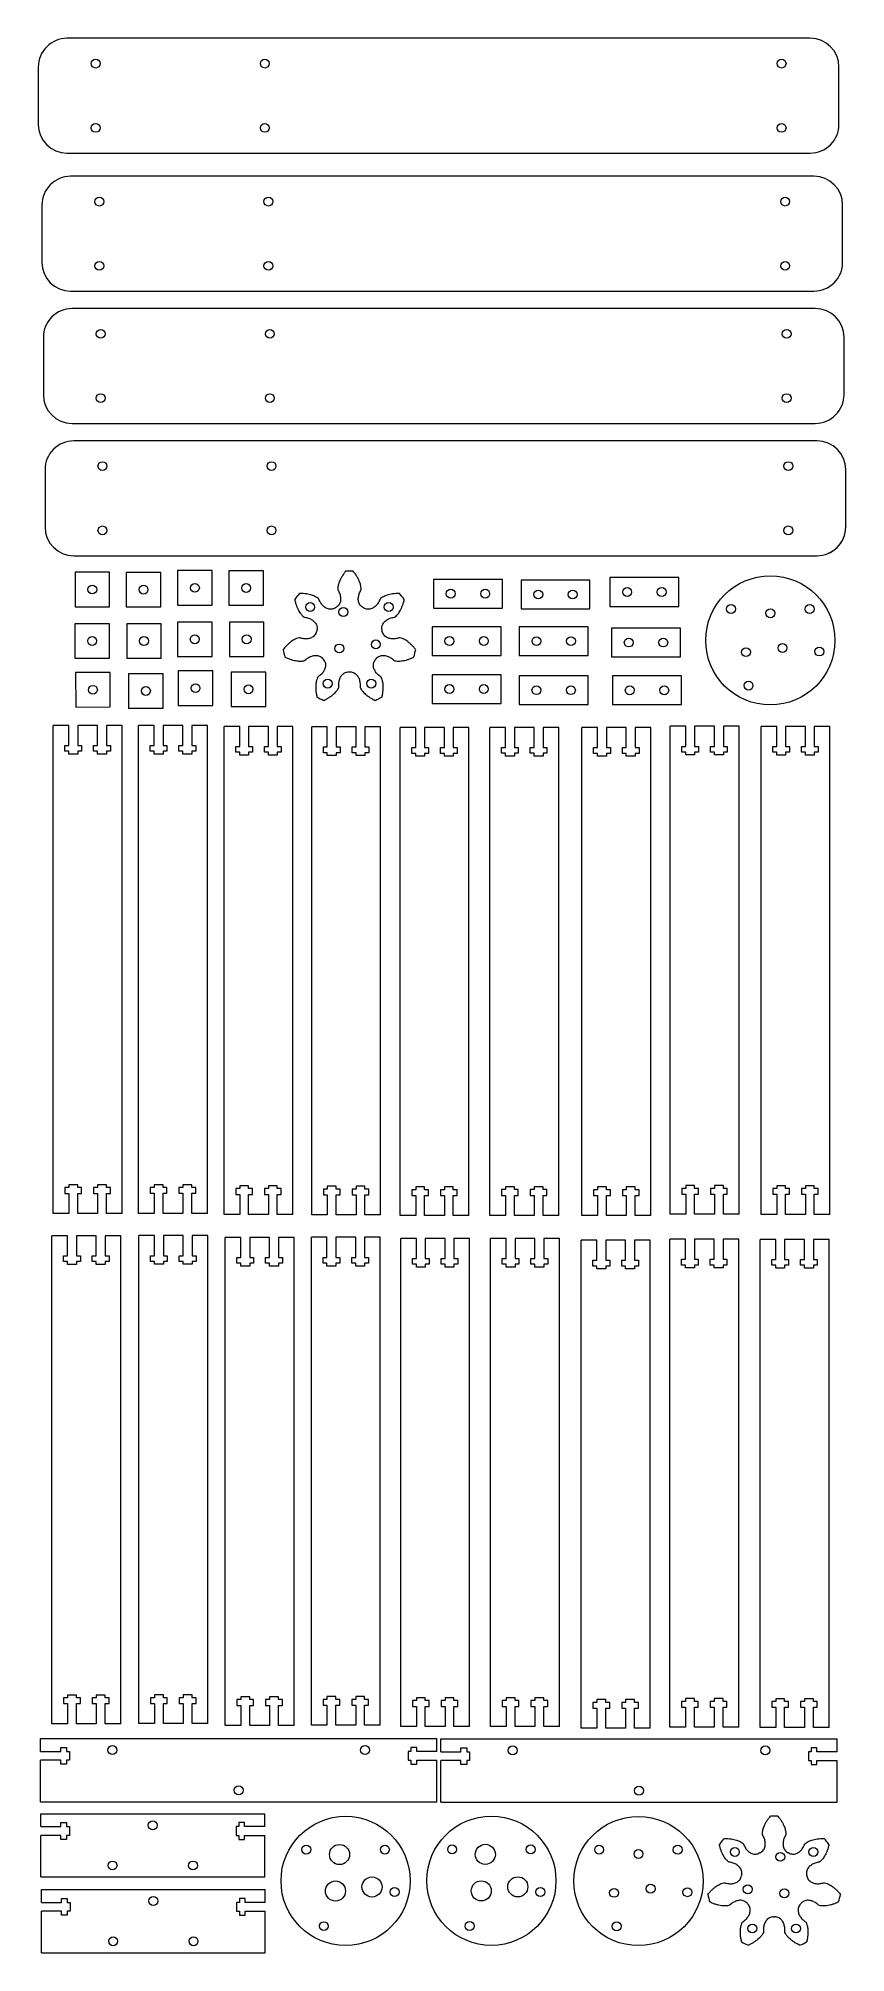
# Model space of a CAD drawing. Header units: millimetres. Extents: x 2 to 283, y 806 to 1473.
import ezdxf

# ---------------------------------------------------------------- set-up
doc = ezdxf.new("R2010")
doc.units = ezdxf.units.MM

msp = doc.modelspace()

# ---------------------------------------------------------------- linework, layer by layer
at = {"color": 7, "linetype": 'Continuous', "lineweight": 15}
for p, q in [((270.71, 1473.05), (11.81, 1473.05)), ((1.81, 1463.05), (1.81, 1443.05)), ((280.71, 1443.05), (280.71, 1463.05)), ((1.81, 1443.05), (1.81, 1443.03)), ((280.71, 1443.05), (280.71, 1443.03)), ((11.81, 1433.05), (270.71, 1433.05)), ((271.97, 1424.98), (13.07, 1424.98)), ((3.07, 1414.98), (3.07, 1394.98)), ((281.97, 1394.98), (281.97, 1414.98)), ((3.07, 1394.98), (3.07, 1394.96)), ((281.97, 1394.98), (281.97, 1394.96)), ((13.07, 1384.98), (271.97, 1384.98)), ((272.47, 1378.9), (13.57, 1378.9)), ((3.57, 1368.9), (3.57, 1348.9)), ((282.47, 1348.9), (282.47, 1368.9)), ((3.57, 1348.9), (3.57, 1348.88)), ((282.47, 1348.9), (282.47, 1348.88)), ((13.57, 1338.9), (272.47, 1338.9)), ((273.06, 1332.81), (14.16, 1332.81)), ((4.16, 1322.81), (4.16, 1302.81)), ((283.06, 1302.81), (283.06, 1322.81)), ((4.16, 1302.81), (4.16, 1302.78)), ((283.06, 1302.81), (283.06, 1302.78)), ((14.16, 1292.81), (273.06, 1292.81)), ((62.35, 1287.62), (50.35, 1287.61)), ((50.35, 1287.61), (50.36, 1275.61)), ((62.36, 1275.62), (62.35, 1287.62)), ((68.22, 1287.58), (68.22, 1275.58)), ((80.22, 1287.58), (68.22, 1287.58)), ((80.22, 1275.58), (80.22, 1287.58)), ((273.06, 1292.81), (273.06, 1292.78)), ((26.6, 1287.05), (14.6, 1287.04)), ((14.6, 1287.04), (14.61, 1275.04)), ((26.61, 1275.05), (26.6, 1287.05)), ((44.47, 1287.01), (32.47, 1287)), ((32.47, 1287), (32.47, 1275)), ((44.47, 1275.01), (44.47, 1287.01)), ((106.11, 1281.11), (106.18, 1280.84)), ((114.22, 1280.84), (114.29, 1281.11)), ((139.48, 1284.57), (139.48, 1274.57)), ((163.48, 1284.57), (139.48, 1284.57)), ((163.48, 1274.57), (163.48, 1284.57)), ((169.96, 1284.29), (169.96, 1274.29)), ((193.96, 1284.29), (169.96, 1284.29)), ((193.96, 1274.29), (193.96, 1284.29)), ((200.93, 1285.16), (200.93, 1275.16)), ((224.93, 1285.16), (200.93, 1285.16)), ((224.93, 1275.16), (224.93, 1285.16)), ((14.61, 1275.04), (26.61, 1275.05)), ((32.47, 1275), (44.47, 1275.01)), ((50.36, 1275.61), (62.36, 1275.62)), ((68.22, 1275.58), (80.22, 1275.58)), ((99.56, 1277.65), (99.39, 1277.88)), ((121.01, 1277.88), (120.84, 1277.65)), ((139.48, 1274.57), (163.48, 1274.57)), ((169.96, 1274.29), (193.96, 1274.29)), ((200.93, 1275.16), (224.93, 1275.16)), ((14.57, 1269.11), (14.58, 1257.11)), ((26.57, 1269.11), (14.57, 1269.11)), ((26.58, 1257.11), (26.57, 1269.11)), ((32.63, 1269.11), (32.64, 1257.11)), ((44.63, 1269.11), (32.63, 1269.11)), ((44.64, 1257.11), (44.63, 1269.11)), ((62.32, 1269.69), (50.32, 1269.68)), ((50.32, 1269.68), (50.33, 1257.68)), ((62.33, 1257.69), (62.32, 1269.69)), ((80.38, 1269.69), (68.38, 1269.68)), ((68.38, 1269.68), (68.39, 1257.68)), ((80.39, 1257.69), (80.38, 1269.69)), ((94.29, 1271.48), (94.55, 1271.37)), ((125.85, 1271.37), (126.11, 1271.48)), ((139.02, 1268.08), (139.02, 1258.08)), ((163.02, 1268.08), (139.02, 1268.08)), ((163.02, 1258.08), (163.02, 1268.08)), ((169.34, 1268.04), (169.34, 1258.04)), ((193.34, 1268.04), (169.34, 1268.04)), ((193.34, 1258.04), (193.34, 1268.04)), ((201.49, 1267.56), (201.49, 1257.56)), ((225.49, 1267.56), (201.49, 1267.56)), ((225.49, 1257.56), (225.49, 1267.56)), ((92.92, 1264.2), (92.63, 1264.21)), ((127.77, 1264.21), (127.49, 1264.2)), ((14.58, 1257.11), (26.58, 1257.11)), ((32.64, 1257.11), (44.64, 1257.11)), ((50.33, 1257.68), (62.33, 1257.69)), ((68.39, 1257.68), (80.39, 1257.69)), ((94.45, 1256.23), (94.7, 1256.37)), ((125.7, 1256.37), (125.95, 1256.23)), ((139.02, 1258.08), (163.02, 1258.08)), ((169.34, 1258.04), (193.34, 1258.04)), ((201.49, 1257.56), (225.49, 1257.56)), ((26.83, 1252.11), (14.83, 1252.1)), ((14.83, 1252.1), (14.84, 1240.1)), ((26.84, 1240.11), (26.83, 1252.11)), ((45.29, 1251.71), (33.29, 1251.7)), ((33.29, 1251.7), (33.29, 1239.7)), ((45.29, 1239.71), (45.29, 1251.71)), ((62.58, 1252.68), (50.58, 1252.67)), ((50.58, 1252.67), (50.59, 1240.67)), ((62.59, 1240.68), (62.58, 1252.68)), ((81.04, 1252.28), (69.04, 1252.27)), ((69.04, 1252.27), (69.05, 1240.27)), ((81.05, 1240.28), (81.04, 1252.28)), ((99.29, 1250.62), (99.1, 1250.4)), ((106.47, 1246.85), (106.53, 1247.13)), ((113.88, 1247.13), (113.93, 1246.85)), ((121.3, 1250.4), (121.11, 1250.62)), ((138.99, 1251.34), (138.99, 1241.34)), ((162.99, 1251.34), (138.99, 1251.34)), ((162.99, 1241.34), (162.99, 1251.34)), ((169.33, 1250.96), (169.33, 1240.96)), ((193.33, 1250.96), (169.33, 1250.96)), ((193.33, 1240.96), (193.33, 1250.96)), ((201.84, 1250.93), (201.84, 1240.93)), ((225.84, 1250.93), (201.84, 1250.93)), ((225.84, 1240.93), (225.84, 1250.93)), ((50.59, 1240.67), (62.59, 1240.68)), ((138.99, 1241.34), (162.99, 1241.34)), ((169.33, 1240.96), (193.33, 1240.96)), ((201.84, 1240.93), (225.84, 1240.93)), ((14.84, 1240.1), (26.84, 1240.11)), ((33.29, 1239.7), (45.29, 1239.71)), ((69.05, 1240.27), (81.05, 1240.28)), ((6.99, 1063.68), (6.99, 1233.68)), ((12.44, 1233.68), (6.99, 1233.68)), ((12.44, 1226.68), (12.44, 1233.68)), ((15.54, 1233.68), (15.54, 1226.68)), ((22.44, 1233.68), (15.54, 1233.68)), ((22.44, 1226.68), (22.44, 1233.68)), ((25.54, 1233.68), (25.54, 1226.68)), ((30.99, 1233.68), (25.54, 1233.68)), ((30.99, 1063.68), (30.99, 1233.68)), ((36.72, 1063.7), (36.72, 1233.7)), ((42.17, 1233.7), (36.72, 1233.7)), ((42.17, 1226.7), (42.17, 1233.7)), ((45.27, 1233.7), (45.27, 1226.7)), ((52.17, 1233.7), (45.27, 1233.7)), ((52.17, 1226.7), (52.17, 1233.7)), ((55.27, 1233.7), (55.27, 1226.7)), ((60.72, 1233.7), (55.27, 1233.7)), ((60.72, 1063.7), (60.72, 1233.7)), ((66.52, 1063.32), (66.52, 1233.32)), ((71.97, 1233.32), (66.52, 1233.32)), ((71.97, 1226.32), (71.97, 1233.32)), ((75.07, 1233.32), (75.07, 1226.32)), ((81.97, 1233.32), (75.07, 1233.32)), ((81.97, 1226.32), (81.97, 1233.32)), ((85.07, 1233.32), (85.07, 1226.32)), ((90.52, 1233.32), (85.07, 1233.32)), ((90.52, 1063.32), (90.52, 1233.32)), ((97.04, 1063.19), (97.04, 1233.19)), ((102.49, 1233.19), (97.04, 1233.19)), ((102.49, 1226.19), (102.49, 1233.19)), ((105.59, 1233.19), (105.59, 1226.19)), ((112.49, 1233.19), (105.59, 1233.19)), ((112.49, 1226.19), (112.49, 1233.19)), ((115.59, 1233.19), (115.59, 1226.19)), ((121.04, 1233.19), (115.59, 1233.19)), ((121.04, 1063.19), (121.04, 1233.19)), ((127.82, 1062.96), (127.82, 1232.96)), ((133.27, 1232.96), (127.82, 1232.96)), ((133.27, 1225.96), (133.27, 1232.96)), ((136.37, 1232.96), (136.37, 1225.96)), ((143.27, 1232.96), (136.37, 1232.96)), ((143.27, 1225.96), (143.27, 1232.96)), ((146.37, 1232.96), (146.37, 1225.96)), ((151.82, 1232.96), (146.37, 1232.96)), ((151.82, 1062.96), (151.82, 1232.96)), ((159.08, 1062.97), (159.08, 1232.97)), ((164.53, 1232.97), (159.08, 1232.97)), ((164.53, 1225.97), (164.53, 1232.97)), ((167.63, 1232.97), (167.63, 1225.97)), ((174.53, 1232.97), (167.63, 1232.97)), ((174.53, 1225.97), (174.53, 1232.97)), ((177.63, 1232.97), (177.63, 1225.97)), ((183.08, 1232.97), (177.63, 1232.97)), ((183.08, 1062.97), (183.08, 1232.97)), ((191.18, 1062.96), (191.18, 1232.96)), ((196.63, 1232.96), (191.18, 1232.96)), ((196.63, 1225.96), (196.63, 1232.96)), ((199.73, 1232.96), (199.73, 1225.96)), ((206.63, 1232.96), (199.73, 1232.96)), ((206.63, 1225.96), (206.63, 1232.96)), ((209.73, 1232.96), (209.73, 1225.96)), ((215.18, 1232.96), (209.73, 1232.96)), ((215.18, 1062.96), (215.18, 1232.96)), ((221.89, 1063.39), (221.89, 1233.39)), ((227.34, 1233.39), (221.89, 1233.39)), ((227.34, 1226.39), (227.34, 1233.39)), ((230.44, 1233.39), (230.44, 1226.39)), ((237.34, 1233.39), (230.44, 1233.39)), ((237.34, 1226.39), (237.34, 1233.39)), ((240.44, 1233.39), (240.44, 1226.39)), ((245.89, 1233.39), (240.44, 1233.39)), ((245.89, 1063.39), (245.89, 1233.39)), ((253.57, 1063.35), (253.57, 1233.35)), ((259.02, 1233.35), (253.57, 1233.35)), ((259.02, 1226.35), (259.02, 1233.35)), ((262.12, 1233.35), (262.12, 1226.35)), ((269.02, 1233.35), (262.12, 1233.35)), ((269.02, 1226.35), (269.02, 1233.35)), ((272.12, 1233.35), (272.12, 1226.35)), ((277.57, 1233.35), (272.12, 1233.35)), ((277.57, 1063.35), (277.57, 1233.35)), ((11.06, 1226.68), (12.44, 1226.68)), ((11.06, 1224.68), (11.06, 1226.68)), ((12.44, 1224.68), (11.06, 1224.68)), ((12.44, 1223.68), (12.44, 1224.68)), ((15.54, 1223.68), (12.44, 1223.68)), ((15.54, 1226.68), (16.91, 1226.68)), ((15.54, 1224.68), (15.54, 1223.68)), ((16.91, 1224.68), (15.54, 1224.68)), ((16.91, 1226.68), (16.91, 1224.68)), ((21.06, 1226.68), (22.44, 1226.68)), ((21.06, 1224.68), (21.06, 1226.68)), ((22.44, 1224.68), (21.06, 1224.68)), ((22.44, 1223.68), (22.44, 1224.68)), ((25.54, 1223.68), (22.44, 1223.68)), ((25.54, 1226.68), (26.91, 1226.68)), ((25.54, 1224.68), (25.54, 1223.68)), ((26.91, 1224.68), (25.54, 1224.68)), ((26.91, 1226.68), (26.91, 1224.68)), ((40.79, 1226.7), (42.17, 1226.7)), ((40.79, 1224.7), (40.79, 1226.7)), ((42.17, 1224.7), (40.79, 1224.7)), ((42.17, 1223.7), (42.17, 1224.7)), ((45.27, 1223.7), (42.17, 1223.7)), ((45.27, 1226.7), (46.64, 1226.7)), ((45.27, 1224.7), (45.27, 1223.7)), ((46.64, 1224.7), (45.27, 1224.7)), ((46.64, 1226.7), (46.64, 1224.7)), ((50.79, 1226.7), (52.17, 1226.7)), ((50.79, 1224.7), (50.79, 1226.7)), ((52.17, 1224.7), (50.79, 1224.7)), ((52.17, 1223.7), (52.17, 1224.7)), ((55.27, 1223.7), (52.17, 1223.7)), ((55.27, 1226.7), (56.64, 1226.7)), ((55.27, 1224.7), (55.27, 1223.7)), ((56.64, 1224.7), (55.27, 1224.7)), ((56.64, 1226.7), (56.64, 1224.7)), ((70.59, 1226.32), (71.97, 1226.32)), ((70.59, 1224.32), (70.59, 1226.32)), ((71.97, 1224.32), (70.59, 1224.32)), ((71.97, 1223.32), (71.97, 1224.32)), ((75.07, 1223.32), (71.97, 1223.32)), ((75.07, 1226.32), (76.44, 1226.32)), ((75.07, 1224.32), (75.07, 1223.32)), ((76.44, 1224.32), (75.07, 1224.32)), ((76.44, 1226.32), (76.44, 1224.32)), ((80.59, 1226.32), (81.97, 1226.32)), ((80.59, 1224.32), (80.59, 1226.32)), ((81.97, 1224.32), (80.59, 1224.32)), ((81.97, 1223.32), (81.97, 1224.32)), ((85.07, 1223.32), (81.97, 1223.32)), ((85.07, 1226.32), (86.44, 1226.32)), ((85.07, 1224.32), (85.07, 1223.32)), ((86.44, 1224.32), (85.07, 1224.32)), ((86.44, 1226.32), (86.44, 1224.32)), ((101.11, 1226.19), (102.49, 1226.19)), ((101.11, 1224.19), (101.11, 1226.19)), ((102.49, 1224.19), (101.11, 1224.19)), ((102.49, 1223.19), (102.49, 1224.19)), ((105.59, 1223.19), (102.49, 1223.19)), ((105.59, 1226.19), (106.96, 1226.19)), ((105.59, 1224.19), (105.59, 1223.19)), ((106.96, 1224.19), (105.59, 1224.19)), ((106.96, 1226.19), (106.96, 1224.19)), ((111.11, 1226.19), (112.49, 1226.19)), ((111.11, 1224.19), (111.11, 1226.19)), ((112.49, 1224.19), (111.11, 1224.19)), ((112.49, 1223.19), (112.49, 1224.19)), ((115.59, 1223.19), (112.49, 1223.19)), ((115.59, 1226.19), (116.96, 1226.19)), ((115.59, 1224.19), (115.59, 1223.19)), ((116.96, 1224.19), (115.59, 1224.19)), ((116.96, 1226.19), (116.96, 1224.19)), ((131.89, 1225.96), (133.27, 1225.96)), ((131.89, 1223.96), (131.89, 1225.96)), ((133.27, 1223.96), (131.89, 1223.96)), ((133.27, 1222.96), (133.27, 1223.96)), ((136.37, 1222.96), (133.27, 1222.96)), ((136.37, 1225.96), (137.74, 1225.96)), ((136.37, 1223.96), (136.37, 1222.96)), ((137.74, 1223.96), (136.37, 1223.96)), ((137.74, 1225.96), (137.74, 1223.96)), ((141.89, 1225.96), (143.27, 1225.96)), ((141.89, 1223.96), (141.89, 1225.96)), ((143.27, 1223.96), (141.89, 1223.96)), ((143.27, 1222.96), (143.27, 1223.96)), ((146.37, 1222.96), (143.27, 1222.96)), ((146.37, 1225.96), (147.74, 1225.96)), ((146.37, 1223.96), (146.37, 1222.96)), ((147.74, 1223.96), (146.37, 1223.96)), ((147.74, 1225.96), (147.74, 1223.96)), ((163.15, 1225.97), (164.53, 1225.97)), ((163.15, 1223.97), (163.15, 1225.97)), ((164.53, 1223.97), (163.15, 1223.97)), ((164.53, 1222.97), (164.53, 1223.97)), ((167.63, 1222.97), (164.53, 1222.97)), ((167.63, 1225.97), (169, 1225.97)), ((167.63, 1223.97), (167.63, 1222.97)), ((169, 1223.97), (167.63, 1223.97)), ((169, 1225.97), (169, 1223.97)), ((173.15, 1225.97), (174.53, 1225.97)), ((173.15, 1223.97), (173.15, 1225.97)), ((174.53, 1223.97), (173.15, 1223.97)), ((174.53, 1222.97), (174.53, 1223.97)), ((177.63, 1222.97), (174.53, 1222.97)), ((177.63, 1225.97), (179, 1225.97)), ((177.63, 1223.97), (177.63, 1222.97)), ((179, 1223.97), (177.63, 1223.97)), ((179, 1225.97), (179, 1223.97)), ((195.25, 1225.96), (196.63, 1225.96)), ((195.25, 1223.96), (195.25, 1225.96)), ((196.63, 1223.96), (195.25, 1223.96)), ((196.63, 1222.96), (196.63, 1223.96)), ((199.73, 1222.96), (196.63, 1222.96)), ((199.73, 1225.96), (201.1, 1225.96)), ((199.73, 1223.96), (199.73, 1222.96)), ((201.1, 1223.96), (199.73, 1223.96)), ((201.1, 1225.96), (201.1, 1223.96)), ((205.25, 1225.96), (206.63, 1225.96)), ((205.25, 1223.96), (205.25, 1225.96)), ((206.63, 1223.96), (205.25, 1223.96)), ((206.63, 1222.96), (206.63, 1223.96)), ((209.73, 1222.96), (206.63, 1222.96)), ((209.73, 1225.96), (211.1, 1225.96)), ((209.73, 1223.96), (209.73, 1222.96)), ((211.1, 1223.96), (209.73, 1223.96)), ((211.1, 1225.96), (211.1, 1223.96)), ((225.96, 1226.39), (227.34, 1226.39)), ((225.96, 1224.39), (225.96, 1226.39)), ((227.34, 1224.39), (225.96, 1224.39)), ((227.34, 1223.39), (227.34, 1224.39)), ((230.44, 1223.39), (227.34, 1223.39)), ((230.44, 1226.39), (231.81, 1226.39)), ((230.44, 1224.39), (230.44, 1223.39)), ((231.81, 1224.39), (230.44, 1224.39)), ((231.81, 1226.39), (231.81, 1224.39)), ((235.96, 1226.39), (237.34, 1226.39)), ((235.96, 1224.39), (235.96, 1226.39)), ((237.34, 1224.39), (235.96, 1224.39)), ((237.34, 1223.39), (237.34, 1224.39)), ((240.44, 1223.39), (237.34, 1223.39)), ((240.44, 1226.39), (241.81, 1226.39)), ((240.44, 1224.39), (240.44, 1223.39)), ((241.81, 1224.39), (240.44, 1224.39)), ((241.81, 1226.39), (241.81, 1224.39)), ((257.64, 1226.35), (259.02, 1226.35)), ((257.64, 1224.35), (257.64, 1226.35)), ((259.02, 1224.35), (257.64, 1224.35)), ((259.02, 1223.35), (259.02, 1224.35)), ((262.12, 1223.35), (259.02, 1223.35)), ((262.12, 1226.35), (263.49, 1226.35)), ((262.12, 1224.35), (262.12, 1223.35)), ((263.49, 1224.35), (262.12, 1224.35)), ((263.49, 1226.35), (263.49, 1224.35)), ((267.64, 1226.35), (269.02, 1226.35)), ((267.64, 1224.35), (267.64, 1226.35)), ((269.02, 1224.35), (267.64, 1224.35)), ((269.02, 1223.35), (269.02, 1224.35)), ((272.12, 1223.35), (269.02, 1223.35)), ((272.12, 1226.35), (273.49, 1226.35)), ((272.12, 1224.35), (272.12, 1223.35)), ((273.49, 1224.35), (272.12, 1224.35)), ((273.49, 1226.35), (273.49, 1224.35)), ((12.44, 1072.68), (11.06, 1072.68)), ((11.06, 1072.68), (11.06, 1070.68)), ((11.06, 1070.68), (12.44, 1070.68)), ((15.54, 1073.68), (12.44, 1073.68)), ((12.44, 1073.68), (12.44, 1072.68)), ((12.44, 1070.68), (12.44, 1063.68)), ((15.54, 1072.68), (15.54, 1073.68)), ((16.91, 1072.68), (15.54, 1072.68)), ((15.54, 1063.68), (15.54, 1070.68)), ((15.54, 1070.68), (16.91, 1070.68)), ((16.91, 1070.68), (16.91, 1072.68)), ((22.44, 1072.68), (21.06, 1072.68)), ((21.06, 1072.68), (21.06, 1070.68)), ((21.06, 1070.68), (22.44, 1070.68)), ((25.54, 1073.68), (22.44, 1073.68)), ((22.44, 1073.68), (22.44, 1072.68)), ((22.44, 1070.68), (22.44, 1063.68)), ((25.54, 1072.68), (25.54, 1073.68)), ((26.91, 1072.68), (25.54, 1072.68)), ((25.54, 1063.68), (25.54, 1070.68)), ((25.54, 1070.68), (26.91, 1070.68)), ((26.91, 1070.68), (26.91, 1072.68)), ((42.17, 1072.7), (40.79, 1072.7)), ((40.79, 1072.7), (40.79, 1070.7)), ((40.79, 1070.7), (42.17, 1070.7)), ((45.27, 1073.7), (42.17, 1073.7)), ((42.17, 1073.7), (42.17, 1072.7)), ((42.17, 1070.7), (42.17, 1063.7)), ((45.27, 1072.7), (45.27, 1073.7)), ((46.64, 1072.7), (45.27, 1072.7)), ((45.27, 1063.7), (45.27, 1070.7)), ((45.27, 1070.7), (46.64, 1070.7)), ((46.64, 1070.7), (46.64, 1072.7)), ((52.17, 1072.7), (50.79, 1072.7)), ((50.79, 1072.7), (50.79, 1070.7)), ((50.79, 1070.7), (52.17, 1070.7)), ((55.27, 1073.7), (52.17, 1073.7)), ((52.17, 1073.7), (52.17, 1072.7)), ((52.17, 1070.7), (52.17, 1063.7)), ((55.27, 1072.7), (55.27, 1073.7)), ((56.64, 1072.7), (55.27, 1072.7)), ((55.27, 1063.7), (55.27, 1070.7)), ((55.27, 1070.7), (56.64, 1070.7)), ((56.64, 1070.7), (56.64, 1072.7)), ((71.97, 1072.32), (70.59, 1072.32)), ((70.59, 1072.32), (70.59, 1070.32)), ((70.59, 1070.32), (71.97, 1070.32)), ((75.07, 1073.32), (71.97, 1073.32)), ((71.97, 1073.32), (71.97, 1072.32)), ((71.97, 1070.32), (71.97, 1063.32)), ((75.07, 1072.32), (75.07, 1073.32)), ((76.44, 1072.32), (75.07, 1072.32)), ((75.07, 1063.32), (75.07, 1070.32)), ((75.07, 1070.32), (76.44, 1070.32)), ((76.44, 1070.32), (76.44, 1072.32)), ((81.97, 1072.32), (80.59, 1072.32)), ((80.59, 1072.32), (80.59, 1070.32)), ((80.59, 1070.32), (81.97, 1070.32)), ((85.07, 1073.32), (81.97, 1073.32)), ((81.97, 1073.32), (81.97, 1072.32)), ((81.97, 1070.32), (81.97, 1063.32)), ((85.07, 1072.32), (85.07, 1073.32)), ((86.44, 1072.32), (85.07, 1072.32)), ((85.07, 1063.32), (85.07, 1070.32)), ((85.07, 1070.32), (86.44, 1070.32)), ((86.44, 1070.32), (86.44, 1072.32)), ((102.49, 1072.19), (101.11, 1072.19)), ((101.11, 1072.19), (101.11, 1070.19)), ((101.11, 1070.19), (102.49, 1070.19)), ((105.59, 1073.19), (102.49, 1073.19)), ((102.49, 1073.19), (102.49, 1072.19)), ((102.49, 1070.19), (102.49, 1063.19)), ((105.59, 1072.19), (105.59, 1073.19)), ((106.96, 1072.19), (105.59, 1072.19)), ((105.59, 1063.19), (105.59, 1070.19)), ((105.59, 1070.19), (106.96, 1070.19)), ((106.96, 1070.19), (106.96, 1072.19)), ((112.49, 1072.19), (111.11, 1072.19)), ((111.11, 1072.19), (111.11, 1070.19)), ((111.11, 1070.19), (112.49, 1070.19)), ((115.59, 1073.19), (112.49, 1073.19)), ((112.49, 1073.19), (112.49, 1072.19)), ((112.49, 1070.19), (112.49, 1063.19)), ((115.59, 1072.19), (115.59, 1073.19)), ((116.96, 1072.19), (115.59, 1072.19)), ((115.59, 1063.19), (115.59, 1070.19)), ((115.59, 1070.19), (116.96, 1070.19)), ((116.96, 1070.19), (116.96, 1072.19)), ((133.27, 1071.96), (131.89, 1071.96)), ((131.89, 1071.96), (131.89, 1069.96)), ((131.89, 1069.96), (133.27, 1069.96)), ((136.37, 1072.96), (133.27, 1072.96)), ((133.27, 1072.96), (133.27, 1071.96)), ((133.27, 1069.96), (133.27, 1062.96)), ((136.37, 1071.96), (136.37, 1072.96)), ((137.74, 1071.96), (136.37, 1071.96)), ((136.37, 1062.96), (136.37, 1069.96)), ((136.37, 1069.96), (137.74, 1069.96)), ((137.74, 1069.96), (137.74, 1071.96)), ((143.27, 1071.96), (141.89, 1071.96)), ((141.89, 1071.96), (141.89, 1069.96)), ((141.89, 1069.96), (143.27, 1069.96)), ((146.37, 1072.96), (143.27, 1072.96)), ((143.27, 1072.96), (143.27, 1071.96)), ((143.27, 1069.96), (143.27, 1062.96)), ((146.37, 1071.96), (146.37, 1072.96)), ((147.74, 1071.96), (146.37, 1071.96)), ((146.37, 1062.96), (146.37, 1069.96)), ((146.37, 1069.96), (147.74, 1069.96)), ((147.74, 1069.96), (147.74, 1071.96)), ((164.53, 1071.97), (163.15, 1071.97)), ((163.15, 1071.97), (163.15, 1069.97)), ((163.15, 1069.97), (164.53, 1069.97)), ((167.63, 1072.97), (164.53, 1072.97)), ((164.53, 1072.97), (164.53, 1071.97)), ((164.53, 1069.97), (164.53, 1062.97)), ((167.63, 1071.97), (167.63, 1072.97)), ((169, 1071.97), (167.63, 1071.97)), ((167.63, 1062.97), (167.63, 1069.97)), ((167.63, 1069.97), (169, 1069.97)), ((169, 1069.97), (169, 1071.97)), ((174.53, 1071.97), (173.15, 1071.97)), ((173.15, 1071.97), (173.15, 1069.97)), ((173.15, 1069.97), (174.53, 1069.97)), ((177.63, 1072.97), (174.53, 1072.97)), ((174.53, 1072.97), (174.53, 1071.97)), ((174.53, 1069.97), (174.53, 1062.97)), ((177.63, 1071.97), (177.63, 1072.97)), ((179, 1071.97), (177.63, 1071.97)), ((177.63, 1062.97), (177.63, 1069.97)), ((177.63, 1069.97), (179, 1069.97)), ((179, 1069.97), (179, 1071.97)), ((196.63, 1071.96), (195.25, 1071.96)), ((195.25, 1071.96), (195.25, 1069.96)), ((195.25, 1069.96), (196.63, 1069.96)), ((199.73, 1072.96), (196.63, 1072.96)), ((196.63, 1072.96), (196.63, 1071.96)), ((196.63, 1069.96), (196.63, 1062.96)), ((199.73, 1071.96), (199.73, 1072.96)), ((201.1, 1071.96), (199.73, 1071.96)), ((199.73, 1062.96), (199.73, 1069.96)), ((199.73, 1069.96), (201.1, 1069.96)), ((201.1, 1069.96), (201.1, 1071.96)), ((206.63, 1071.96), (205.25, 1071.96)), ((205.25, 1071.96), (205.25, 1069.96)), ((205.25, 1069.96), (206.63, 1069.96)), ((209.73, 1072.96), (206.63, 1072.96)), ((206.63, 1072.96), (206.63, 1071.96)), ((206.63, 1069.96), (206.63, 1062.96)), ((209.73, 1071.96), (209.73, 1072.96)), ((211.1, 1071.96), (209.73, 1071.96)), ((209.73, 1062.96), (209.73, 1069.96)), ((209.73, 1069.96), (211.1, 1069.96)), ((211.1, 1069.96), (211.1, 1071.96)), ((227.34, 1072.39), (225.96, 1072.39)), ((225.96, 1072.39), (225.96, 1070.39)), ((225.96, 1070.39), (227.34, 1070.39)), ((230.44, 1073.39), (227.34, 1073.39)), ((227.34, 1073.39), (227.34, 1072.39)), ((227.34, 1070.39), (227.34, 1063.39)), ((230.44, 1072.39), (230.44, 1073.39)), ((231.81, 1072.39), (230.44, 1072.39)), ((230.44, 1063.39), (230.44, 1070.39)), ((230.44, 1070.39), (231.81, 1070.39)), ((231.81, 1070.39), (231.81, 1072.39)), ((237.34, 1072.39), (235.96, 1072.39)), ((235.96, 1072.39), (235.96, 1070.39)), ((235.96, 1070.39), (237.34, 1070.39)), ((240.44, 1073.39), (237.34, 1073.39)), ((237.34, 1073.39), (237.34, 1072.39)), ((237.34, 1070.39), (237.34, 1063.39)), ((240.44, 1072.39), (240.44, 1073.39)), ((241.81, 1072.39), (240.44, 1072.39)), ((240.44, 1063.39), (240.44, 1070.39)), ((240.44, 1070.39), (241.81, 1070.39)), ((241.81, 1070.39), (241.81, 1072.39)), ((259.02, 1072.35), (257.64, 1072.35)), ((257.64, 1072.35), (257.64, 1070.35)), ((257.64, 1070.35), (259.02, 1070.35)), ((262.12, 1073.35), (259.02, 1073.35)), ((259.02, 1073.35), (259.02, 1072.35)), ((259.02, 1070.35), (259.02, 1063.35)), ((262.12, 1072.35), (262.12, 1073.35)), ((263.49, 1072.35), (262.12, 1072.35)), ((262.12, 1063.35), (262.12, 1070.35)), ((262.12, 1070.35), (263.49, 1070.35)), ((263.49, 1070.35), (263.49, 1072.35)), ((269.02, 1072.35), (267.64, 1072.35)), ((267.64, 1072.35), (267.64, 1070.35)), ((267.64, 1070.35), (269.02, 1070.35)), ((272.12, 1073.35), (269.02, 1073.35)), ((269.02, 1073.35), (269.02, 1072.35)), ((269.02, 1070.35), (269.02, 1063.35)), ((272.12, 1072.35), (272.12, 1073.35)), ((273.49, 1072.35), (272.12, 1072.35)), ((272.12, 1063.35), (272.12, 1070.35)), ((272.12, 1070.35), (273.49, 1070.35)), ((273.49, 1070.35), (273.49, 1072.35)), ((12.44, 1063.68), (6.99, 1063.68)), ((22.44, 1063.68), (15.54, 1063.68)), ((30.99, 1063.68), (25.54, 1063.68)), ((42.17, 1063.7), (36.72, 1063.7)), ((52.17, 1063.7), (45.27, 1063.7)), ((60.72, 1063.7), (55.27, 1063.7)), ((71.97, 1063.32), (66.52, 1063.32)), ((81.97, 1063.32), (75.07, 1063.32)), ((90.52, 1063.32), (85.07, 1063.32)), ((102.49, 1063.19), (97.04, 1063.19)), ((112.49, 1063.19), (105.59, 1063.19)), ((121.04, 1063.19), (115.59, 1063.19)), ((133.27, 1062.96), (127.82, 1062.96)), ((143.27, 1062.96), (136.37, 1062.96)), ((151.82, 1062.96), (146.37, 1062.96)), ((164.53, 1062.97), (159.08, 1062.97)), ((174.53, 1062.97), (167.63, 1062.97)), ((183.08, 1062.97), (177.63, 1062.97)), ((196.63, 1062.96), (191.18, 1062.96)), ((206.63, 1062.96), (199.73, 1062.96)), ((215.18, 1062.96), (209.73, 1062.96)), ((227.34, 1063.39), (221.89, 1063.39)), ((237.34, 1063.39), (230.44, 1063.39)), ((245.89, 1063.39), (240.44, 1063.39)), ((259.02, 1063.35), (253.57, 1063.35)), ((269.02, 1063.35), (262.12, 1063.35)), ((277.57, 1063.35), (272.12, 1063.35)), ((6.54, 885.91), (6.54, 1055.91)), ((11.99, 1055.91), (6.54, 1055.91)), ((11.99, 1048.91), (11.99, 1055.91)), ((15.09, 1055.91), (15.09, 1048.91)), ((21.99, 1055.91), (15.09, 1055.91)), ((21.99, 1048.91), (21.99, 1055.91)), ((25.09, 1055.91), (25.09, 1048.91)), ((30.54, 1055.91), (25.09, 1055.91)), ((30.54, 885.91), (30.54, 1055.91)), ((36.83, 885.97), (36.83, 1055.97)), ((42.28, 1055.97), (36.83, 1055.97)), ((42.28, 1048.97), (42.28, 1055.97)), ((45.38, 1055.97), (45.38, 1048.97)), ((52.28, 1055.97), (45.38, 1055.97)), ((52.28, 1048.97), (52.28, 1055.97)), ((55.38, 1055.97), (55.38, 1048.97)), ((60.83, 1055.97), (55.38, 1055.97)), ((60.83, 885.97), (60.83, 1055.97)), ((66.91, 885.32), (66.91, 1055.32)), ((72.36, 1055.32), (66.91, 1055.32)), ((72.36, 1048.32), (72.36, 1055.32)), ((75.46, 1055.32), (75.46, 1048.32)), ((82.36, 1055.32), (75.46, 1055.32)), ((82.36, 1048.32), (82.36, 1055.32)), ((85.46, 1055.32), (85.46, 1048.32)), ((90.91, 1055.32), (85.46, 1055.32)), ((90.91, 885.32), (90.91, 1055.32)), ((96.92, 885.37), (96.92, 1055.37)), ((102.37, 1055.37), (96.92, 1055.37)), ((102.37, 1048.37), (102.37, 1055.37)), ((105.47, 1055.37), (105.47, 1048.37)), ((112.37, 1055.37), (105.47, 1055.37)), ((112.37, 1048.37), (112.37, 1055.37)), ((115.47, 1055.37), (115.47, 1048.37)), ((120.92, 1055.37), (115.47, 1055.37)), ((120.92, 885.37), (120.92, 1055.37)), ((128.05, 884.97), (128.05, 1054.97)), ((133.5, 1054.97), (128.05, 1054.97)), ((133.5, 1047.97), (133.5, 1054.97)), ((136.6, 1054.97), (136.6, 1047.97)), ((143.5, 1054.97), (136.6, 1054.97)), ((143.5, 1047.97), (143.5, 1054.97)), ((146.6, 1054.97), (146.6, 1047.97)), ((152.05, 1054.97), (146.6, 1054.97)), ((152.05, 884.97), (152.05, 1054.97)), ((159.33, 884.97), (159.33, 1054.97)), ((164.78, 1054.97), (159.33, 1054.97)), ((164.78, 1047.97), (164.78, 1054.97)), ((167.88, 1054.97), (167.88, 1047.97)), ((174.78, 1054.97), (167.88, 1054.97)), ((174.78, 1047.97), (174.78, 1054.97)), ((177.88, 1054.97), (177.88, 1047.97)), ((183.33, 1054.97), (177.88, 1054.97)), ((183.33, 884.97), (183.33, 1054.97)), ((190.95, 884.36), (190.95, 1054.36)), ((196.4, 1054.36), (190.95, 1054.36)), ((196.4, 1047.36), (196.4, 1054.36)), ((199.5, 1054.36), (199.5, 1047.36)), ((206.4, 1054.36), (199.5, 1054.36)), ((206.4, 1047.36), (206.4, 1054.36)), ((209.5, 1054.36), (209.5, 1047.36)), ((214.95, 1054.36), (209.5, 1054.36)), ((214.95, 884.36), (214.95, 1054.36)), ((221.78, 884.7), (221.78, 1054.7)), ((227.23, 1054.7), (221.78, 1054.7)), ((227.23, 1047.7), (227.23, 1054.7)), ((230.33, 1054.7), (230.33, 1047.7)), ((237.23, 1054.7), (230.33, 1054.7)), ((237.23, 1047.7), (237.23, 1054.7)), ((240.33, 1054.7), (240.33, 1047.7)), ((245.78, 1054.7), (240.33, 1054.7)), ((245.78, 884.7), (245.78, 1054.7)), ((253.24, 884.65), (253.24, 1054.65)), ((258.69, 1054.65), (253.24, 1054.65)), ((258.69, 1047.65), (258.69, 1054.65)), ((261.79, 1054.65), (261.79, 1047.65)), ((268.69, 1054.65), (261.79, 1054.65)), ((268.69, 1047.65), (268.69, 1054.65)), ((271.79, 1054.65), (271.79, 1047.65)), ((277.24, 1054.65), (271.79, 1054.65)), ((277.24, 884.65), (277.24, 1054.65)), ((10.61, 1048.91), (11.99, 1048.91)), ((10.61, 1046.91), (10.61, 1048.91)), ((15.09, 1048.91), (16.46, 1048.91)), ((16.46, 1048.91), (16.46, 1046.91)), ((20.61, 1048.91), (21.99, 1048.91)), ((20.61, 1046.91), (20.61, 1048.91)), ((25.09, 1048.91), (26.46, 1048.91)), ((26.46, 1048.91), (26.46, 1046.91)), ((40.9, 1048.97), (42.28, 1048.97)), ((40.9, 1046.97), (40.9, 1048.97)), ((45.38, 1048.97), (46.75, 1048.97)), ((46.75, 1048.97), (46.75, 1046.97)), ((50.9, 1048.97), (52.28, 1048.97)), ((50.9, 1046.97), (50.9, 1048.97)), ((55.38, 1048.97), (56.75, 1048.97)), ((56.75, 1048.97), (56.75, 1046.97)), ((70.98, 1048.32), (72.36, 1048.32)), ((70.98, 1046.32), (70.98, 1048.32)), ((75.46, 1048.32), (76.83, 1048.32)), ((76.83, 1048.32), (76.83, 1046.32)), ((80.98, 1048.32), (82.36, 1048.32)), ((80.98, 1046.32), (80.98, 1048.32)), ((85.46, 1048.32), (86.83, 1048.32)), ((86.83, 1048.32), (86.83, 1046.32)), ((100.99, 1048.37), (102.37, 1048.37)), ((100.99, 1046.37), (100.99, 1048.37)), ((105.47, 1048.37), (106.84, 1048.37)), ((106.84, 1048.37), (106.84, 1046.37)), ((110.99, 1048.37), (112.37, 1048.37)), ((110.99, 1046.37), (110.99, 1048.37)), ((115.47, 1048.37), (116.84, 1048.37)), ((116.84, 1048.37), (116.84, 1046.37)), ((132.12, 1047.97), (133.5, 1047.97)), ((132.12, 1045.97), (132.12, 1047.97)), ((136.6, 1047.97), (137.97, 1047.97)), ((137.97, 1047.97), (137.97, 1045.97)), ((142.12, 1047.97), (143.5, 1047.97)), ((142.12, 1045.97), (142.12, 1047.97)), ((146.6, 1047.97), (147.97, 1047.97)), ((147.97, 1047.97), (147.97, 1045.97)), ((163.4, 1047.97), (164.78, 1047.97)), ((163.4, 1045.97), (163.4, 1047.97)), ((167.88, 1047.97), (169.25, 1047.97)), ((169.25, 1047.97), (169.25, 1045.97)), ((173.4, 1047.97), (174.78, 1047.97)), ((173.4, 1045.97), (173.4, 1047.97)), ((177.88, 1047.97), (179.25, 1047.97)), ((179.25, 1047.97), (179.25, 1045.97)), ((195.02, 1047.36), (196.4, 1047.36)), ((195.02, 1045.36), (195.02, 1047.36)), ((199.5, 1047.36), (200.87, 1047.36)), ((200.87, 1047.36), (200.87, 1045.36)), ((205.02, 1047.36), (206.4, 1047.36)), ((205.02, 1045.36), (205.02, 1047.36)), ((209.5, 1047.36), (210.87, 1047.36)), ((210.87, 1047.36), (210.87, 1045.36)), ((225.85, 1047.7), (227.23, 1047.7)), ((225.85, 1045.7), (225.85, 1047.7)), ((230.33, 1047.7), (231.7, 1047.7)), ((231.7, 1047.7), (231.7, 1045.7)), ((235.85, 1047.7), (237.23, 1047.7)), ((235.85, 1045.7), (235.85, 1047.7)), ((240.33, 1047.7), (241.7, 1047.7)), ((241.7, 1047.7), (241.7, 1045.7)), ((257.31, 1047.65), (258.69, 1047.65)), ((257.31, 1045.65), (257.31, 1047.65)), ((261.79, 1047.65), (263.16, 1047.65)), ((263.16, 1047.65), (263.16, 1045.65)), ((267.31, 1047.65), (268.69, 1047.65)), ((267.31, 1045.65), (267.31, 1047.65)), ((271.79, 1047.65), (273.16, 1047.65)), ((273.16, 1047.65), (273.16, 1045.65)), ((11.99, 1046.91), (10.61, 1046.91)), ((11.99, 1045.91), (11.99, 1046.91)), ((15.09, 1045.91), (11.99, 1045.91)), ((15.09, 1046.91), (15.09, 1045.91)), ((16.46, 1046.91), (15.09, 1046.91)), ((21.99, 1046.91), (20.61, 1046.91)), ((21.99, 1045.91), (21.99, 1046.91)), ((25.09, 1045.91), (21.99, 1045.91)), ((25.09, 1046.91), (25.09, 1045.91)), ((26.46, 1046.91), (25.09, 1046.91)), ((42.28, 1046.97), (40.9, 1046.97)), ((42.28, 1045.97), (42.28, 1046.97)), ((45.38, 1045.97), (42.28, 1045.97)), ((45.38, 1046.97), (45.38, 1045.97)), ((46.75, 1046.97), (45.38, 1046.97)), ((52.28, 1046.97), (50.9, 1046.97)), ((52.28, 1045.97), (52.28, 1046.97)), ((55.38, 1045.97), (52.28, 1045.97)), ((55.38, 1046.97), (55.38, 1045.97)), ((56.75, 1046.97), (55.38, 1046.97)), ((72.36, 1046.32), (70.98, 1046.32)), ((72.36, 1045.32), (72.36, 1046.32)), ((75.46, 1045.32), (72.36, 1045.32)), ((75.46, 1046.32), (75.46, 1045.32)), ((76.83, 1046.32), (75.46, 1046.32)), ((82.36, 1046.32), (80.98, 1046.32)), ((82.36, 1045.32), (82.36, 1046.32)), ((85.46, 1045.32), (82.36, 1045.32)), ((85.46, 1046.32), (85.46, 1045.32)), ((86.83, 1046.32), (85.46, 1046.32)), ((102.37, 1046.37), (100.99, 1046.37)), ((102.37, 1045.37), (102.37, 1046.37)), ((105.47, 1045.37), (102.37, 1045.37)), ((105.47, 1046.37), (105.47, 1045.37)), ((106.84, 1046.37), (105.47, 1046.37)), ((112.37, 1046.37), (110.99, 1046.37)), ((112.37, 1045.37), (112.37, 1046.37)), ((115.47, 1045.37), (112.37, 1045.37)), ((115.47, 1046.37), (115.47, 1045.37)), ((116.84, 1046.37), (115.47, 1046.37)), ((133.5, 1045.97), (132.12, 1045.97)), ((133.5, 1044.97), (133.5, 1045.97)), ((136.6, 1044.97), (133.5, 1044.97)), ((136.6, 1045.97), (136.6, 1044.97)), ((137.97, 1045.97), (136.6, 1045.97)), ((143.5, 1045.97), (142.12, 1045.97)), ((143.5, 1044.97), (143.5, 1045.97)), ((146.6, 1044.97), (143.5, 1044.97)), ((146.6, 1045.97), (146.6, 1044.97)), ((147.97, 1045.97), (146.6, 1045.97)), ((164.78, 1045.97), (163.4, 1045.97)), ((164.78, 1044.97), (164.78, 1045.97)), ((167.88, 1044.97), (164.78, 1044.97)), ((167.88, 1045.97), (167.88, 1044.97)), ((169.25, 1045.97), (167.88, 1045.97)), ((174.78, 1045.97), (173.4, 1045.97)), ((174.78, 1044.97), (174.78, 1045.97)), ((177.88, 1044.97), (174.78, 1044.97)), ((177.88, 1045.97), (177.88, 1044.97)), ((179.25, 1045.97), (177.88, 1045.97)), ((196.4, 1045.36), (195.02, 1045.36)), ((196.4, 1044.36), (196.4, 1045.36)), ((199.5, 1044.36), (196.4, 1044.36)), ((199.5, 1045.36), (199.5, 1044.36)), ((200.87, 1045.36), (199.5, 1045.36)), ((206.4, 1045.36), (205.02, 1045.36)), ((206.4, 1044.36), (206.4, 1045.36)), ((209.5, 1044.36), (206.4, 1044.36)), ((209.5, 1045.36), (209.5, 1044.36)), ((210.87, 1045.36), (209.5, 1045.36)), ((227.23, 1045.7), (225.85, 1045.7)), ((227.23, 1044.7), (227.23, 1045.7)), ((230.33, 1044.7), (227.23, 1044.7)), ((230.33, 1045.7), (230.33, 1044.7)), ((231.7, 1045.7), (230.33, 1045.7)), ((237.23, 1045.7), (235.85, 1045.7)), ((237.23, 1044.7), (237.23, 1045.7)), ((240.33, 1044.7), (237.23, 1044.7)), ((240.33, 1045.7), (240.33, 1044.7)), ((241.7, 1045.7), (240.33, 1045.7)), ((258.69, 1045.65), (257.31, 1045.65)), ((258.69, 1044.65), (258.69, 1045.65)), ((261.79, 1044.65), (258.69, 1044.65)), ((261.79, 1045.65), (261.79, 1044.65)), ((263.16, 1045.65), (261.79, 1045.65)), ((268.69, 1045.65), (267.31, 1045.65)), ((268.69, 1044.65), (268.69, 1045.65)), ((271.79, 1044.65), (268.69, 1044.65)), ((271.79, 1045.65), (271.79, 1044.65)), ((273.16, 1045.65), (271.79, 1045.65)), ((11.99, 894.91), (10.61, 894.91)), ((10.61, 894.91), (10.61, 892.91)), ((15.09, 895.91), (11.99, 895.91)), ((11.99, 895.91), (11.99, 894.91)), ((15.09, 894.91), (15.09, 895.91)), ((16.46, 894.91), (15.09, 894.91)), ((16.46, 892.91), (16.46, 894.91)), ((21.99, 894.91), (20.61, 894.91)), ((20.61, 894.91), (20.61, 892.91)), ((25.09, 895.91), (21.99, 895.91)), ((21.99, 895.91), (21.99, 894.91)), ((25.09, 894.91), (25.09, 895.91)), ((26.46, 894.91), (25.09, 894.91)), ((26.46, 892.91), (26.46, 894.91)), ((42.28, 894.97), (40.9, 894.97)), ((40.9, 894.97), (40.9, 892.97)), ((45.38, 895.97), (42.28, 895.97)), ((42.28, 895.97), (42.28, 894.97)), ((45.38, 894.97), (45.38, 895.97)), ((46.75, 894.97), (45.38, 894.97)), ((46.75, 892.97), (46.75, 894.97)), ((52.28, 894.97), (50.9, 894.97)), ((50.9, 894.97), (50.9, 892.97)), ((55.38, 895.97), (52.28, 895.97)), ((52.28, 895.97), (52.28, 894.97)), ((55.38, 894.97), (55.38, 895.97)), ((56.75, 894.97), (55.38, 894.97)), ((56.75, 892.97), (56.75, 894.97)), ((72.36, 894.32), (70.98, 894.32)), ((70.98, 894.32), (70.98, 892.32)), ((75.46, 895.32), (72.36, 895.32)), ((72.36, 895.32), (72.36, 894.32)), ((75.46, 894.32), (75.46, 895.32)), ((76.83, 894.32), (75.46, 894.32)), ((76.83, 892.32), (76.83, 894.32)), ((82.36, 894.32), (80.98, 894.32)), ((80.98, 894.32), (80.98, 892.32)), ((85.46, 895.32), (82.36, 895.32)), ((82.36, 895.32), (82.36, 894.32)), ((85.46, 894.32), (85.46, 895.32)), ((86.83, 894.32), (85.46, 894.32)), ((86.83, 892.32), (86.83, 894.32)), ((102.37, 894.37), (100.99, 894.37)), ((100.99, 894.37), (100.99, 892.37)), ((105.47, 895.37), (102.37, 895.37)), ((102.37, 895.37), (102.37, 894.37)), ((105.47, 894.37), (105.47, 895.37)), ((106.84, 894.37), (105.47, 894.37)), ((106.84, 892.37), (106.84, 894.37)), ((112.37, 894.37), (110.99, 894.37)), ((110.99, 894.37), (110.99, 892.37)), ((115.47, 895.37), (112.37, 895.37)), ((112.37, 895.37), (112.37, 894.37)), ((115.47, 894.37), (115.47, 895.37)), ((116.84, 894.37), (115.47, 894.37)), ((116.84, 892.37), (116.84, 894.37)), ((133.5, 893.97), (132.12, 893.97)), ((132.12, 893.97), (132.12, 891.97)), ((136.6, 894.97), (133.5, 894.97)), ((133.5, 894.97), (133.5, 893.97)), ((136.6, 893.97), (136.6, 894.97)), ((137.97, 893.97), (136.6, 893.97)), ((137.97, 891.97), (137.97, 893.97)), ((143.5, 893.97), (142.12, 893.97)), ((142.12, 893.97), (142.12, 891.97)), ((146.6, 894.97), (143.5, 894.97)), ((143.5, 894.97), (143.5, 893.97)), ((146.6, 893.97), (146.6, 894.97)), ((147.97, 893.97), (146.6, 893.97)), ((147.97, 891.97), (147.97, 893.97)), ((164.78, 893.97), (163.4, 893.97)), ((163.4, 893.97), (163.4, 891.97)), ((167.88, 894.97), (164.78, 894.97)), ((164.78, 894.97), (164.78, 893.97)), ((167.88, 893.97), (167.88, 894.97)), ((169.25, 893.97), (167.88, 893.97)), ((169.25, 891.97), (169.25, 893.97)), ((174.78, 893.97), (173.4, 893.97)), ((173.4, 893.97), (173.4, 891.97)), ((177.88, 894.97), (174.78, 894.97)), ((174.78, 894.97), (174.78, 893.97)), ((177.88, 893.97), (177.88, 894.97)), ((179.25, 893.97), (177.88, 893.97)), ((179.25, 891.97), (179.25, 893.97)), ((199.5, 894.36), (196.4, 894.36)), ((196.4, 894.36), (196.4, 893.36)), ((199.5, 893.36), (199.5, 894.36)), ((209.5, 894.36), (206.4, 894.36)), ((206.4, 894.36), (206.4, 893.36)), ((209.5, 893.36), (209.5, 894.36)), ((227.23, 893.7), (225.85, 893.7)), ((225.85, 893.7), (225.85, 891.7)), ((230.33, 894.7), (227.23, 894.7)), ((227.23, 894.7), (227.23, 893.7)), ((230.33, 893.7), (230.33, 894.7)), ((231.7, 893.7), (230.33, 893.7)), ((231.7, 891.7), (231.7, 893.7)), ((237.23, 893.7), (235.85, 893.7)), ((235.85, 893.7), (235.85, 891.7)), ((240.33, 894.7), (237.23, 894.7)), ((237.23, 894.7), (237.23, 893.7)), ((240.33, 893.7), (240.33, 894.7)), ((241.7, 893.7), (240.33, 893.7)), ((241.7, 891.7), (241.7, 893.7)), ((258.69, 893.65), (257.31, 893.65)), ((257.31, 893.65), (257.31, 891.65)), ((261.79, 894.65), (258.69, 894.65)), ((258.69, 894.65), (258.69, 893.65)), ((261.79, 893.65), (261.79, 894.65)), ((263.16, 893.65), (261.79, 893.65)), ((263.16, 891.65), (263.16, 893.65)), ((268.69, 893.65), (267.31, 893.65)), ((267.31, 893.65), (267.31, 891.65)), ((271.79, 894.65), (268.69, 894.65)), ((268.69, 894.65), (268.69, 893.65)), ((271.79, 893.65), (271.79, 894.65)), ((273.16, 893.65), (271.79, 893.65)), ((273.16, 891.65), (273.16, 893.65)), ((10.61, 892.91), (11.99, 892.91)), ((11.99, 892.91), (11.99, 885.91)), ((15.09, 885.91), (15.09, 892.91)), ((15.09, 892.91), (16.46, 892.91)), ((20.61, 892.91), (21.99, 892.91)), ((21.99, 892.91), (21.99, 885.91)), ((25.09, 885.91), (25.09, 892.91)), ((25.09, 892.91), (26.46, 892.91)), ((40.9, 892.97), (42.28, 892.97)), ((42.28, 892.97), (42.28, 885.97)), ((45.38, 885.97), (45.38, 892.97)), ((45.38, 892.97), (46.75, 892.97)), ((50.9, 892.97), (52.28, 892.97)), ((52.28, 892.97), (52.28, 885.97)), ((55.38, 885.97), (55.38, 892.97)), ((55.38, 892.97), (56.75, 892.97)), ((70.98, 892.32), (72.36, 892.32)), ((72.36, 892.32), (72.36, 885.32)), ((75.46, 885.32), (75.46, 892.32)), ((75.46, 892.32), (76.83, 892.32)), ((80.98, 892.32), (82.36, 892.32)), ((82.36, 892.32), (82.36, 885.32)), ((85.46, 885.32), (85.46, 892.32)), ((85.46, 892.32), (86.83, 892.32)), ((100.99, 892.37), (102.37, 892.37)), ((102.37, 892.37), (102.37, 885.37)), ((105.47, 885.37), (105.47, 892.37)), ((105.47, 892.37), (106.84, 892.37)), ((110.99, 892.37), (112.37, 892.37)), ((112.37, 892.37), (112.37, 885.37)), ((115.47, 885.37), (115.47, 892.37)), ((115.47, 892.37), (116.84, 892.37)), ((132.12, 891.97), (133.5, 891.97)), ((133.5, 891.97), (133.5, 884.97)), ((136.6, 884.97), (136.6, 891.97)), ((136.6, 891.97), (137.97, 891.97)), ((142.12, 891.97), (143.5, 891.97)), ((143.5, 891.97), (143.5, 884.97)), ((146.6, 884.97), (146.6, 891.97)), ((146.6, 891.97), (147.97, 891.97)), ((163.4, 891.97), (164.78, 891.97)), ((164.78, 891.97), (164.78, 884.97)), ((167.88, 884.97), (167.88, 891.97)), ((167.88, 891.97), (169.25, 891.97)), ((173.4, 891.97), (174.78, 891.97)), ((174.78, 891.97), (174.78, 884.97)), ((177.88, 884.97), (177.88, 891.97)), ((177.88, 891.97), (179.25, 891.97)), ((196.4, 893.36), (195.02, 893.36)), ((195.02, 893.36), (195.02, 891.36)), ((195.02, 891.36), (196.4, 891.36)), ((196.4, 891.36), (196.4, 884.36)), ((200.87, 893.36), (199.5, 893.36)), ((199.5, 884.36), (199.5, 891.36)), ((199.5, 891.36), (200.87, 891.36)), ((200.87, 891.36), (200.87, 893.36)), ((206.4, 893.36), (205.02, 893.36)), ((205.02, 893.36), (205.02, 891.36)), ((205.02, 891.36), (206.4, 891.36)), ((206.4, 891.36), (206.4, 884.36)), ((210.87, 893.36), (209.5, 893.36)), ((209.5, 884.36), (209.5, 891.36)), ((209.5, 891.36), (210.87, 891.36)), ((210.87, 891.36), (210.87, 893.36)), ((225.85, 891.7), (227.23, 891.7)), ((227.23, 891.7), (227.23, 884.7)), ((230.33, 884.7), (230.33, 891.7)), ((230.33, 891.7), (231.7, 891.7)), ((235.85, 891.7), (237.23, 891.7)), ((237.23, 891.7), (237.23, 884.7)), ((240.33, 884.7), (240.33, 891.7)), ((240.33, 891.7), (241.7, 891.7)), ((257.31, 891.65), (258.69, 891.65)), ((258.69, 891.65), (258.69, 884.65)), ((261.79, 884.65), (261.79, 891.65)), ((261.79, 891.65), (263.16, 891.65)), ((267.31, 891.65), (268.69, 891.65)), ((268.69, 891.65), (268.69, 884.65)), ((271.79, 884.65), (271.79, 891.65)), ((271.79, 891.65), (273.16, 891.65)), ((2.63, 876.29), (2.63, 880.74)), ((2.63, 880.74), (140.63, 880.74)), ((11.99, 885.91), (6.54, 885.91)), ((21.99, 885.91), (15.09, 885.91)), ((30.54, 885.91), (25.09, 885.91)), ((42.28, 885.97), (36.83, 885.97)), ((52.28, 885.97), (45.38, 885.97)), ((60.83, 885.97), (55.38, 885.97)), ((72.36, 885.32), (66.91, 885.32)), ((82.36, 885.32), (75.46, 885.32)), ((90.91, 885.32), (85.46, 885.32)), ((102.37, 885.37), (96.92, 885.37)), ((112.37, 885.37), (105.47, 885.37)), ((120.92, 885.37), (115.47, 885.37)), ((133.5, 884.97), (128.05, 884.97)), ((143.5, 884.97), (136.6, 884.97)), ((140.63, 876.29), (140.63, 880.74)), ((142.05, 876.17), (142.05, 880.62)), ((142.05, 880.62), (280.05, 880.62)), ((152.05, 884.97), (146.6, 884.97)), ((164.78, 884.97), (159.33, 884.97)), ((174.78, 884.97), (167.88, 884.97)), ((183.33, 884.97), (177.88, 884.97)), ((196.4, 884.36), (190.95, 884.36)), ((206.4, 884.36), (199.5, 884.36)), ((214.95, 884.36), (209.5, 884.36)), ((227.23, 884.7), (221.78, 884.7)), ((237.23, 884.7), (230.33, 884.7)), ((245.78, 884.7), (240.33, 884.7)), ((258.69, 884.65), (253.24, 884.65)), ((268.69, 884.65), (261.79, 884.65)), ((277.24, 884.65), (271.79, 884.65)), ((280.05, 876.17), (280.05, 880.62)), ((2.63, 876.29), (2.63, 876.29)), ((2.63, 876.29), (9.63, 876.29)), ((9.63, 877.66), (11.63, 877.66)), ((9.63, 876.29), (9.63, 877.66)), ((9.63, 877.66), (11.63, 877.66)), ((9.63, 876.29), (9.63, 876.29)), ((11.63, 877.66), (11.63, 876.29)), ((11.63, 876.29), (11.63, 876.29)), ((11.63, 876.29), (12.63, 876.29)), ((12.63, 876.29), (12.63, 873.19)), ((130.63, 876.29), (130.63, 873.19)), ((131.63, 876.29), (130.63, 876.29)), ((133.63, 877.66), (131.63, 877.66)), ((131.63, 877.66), (131.63, 876.29)), ((133.63, 877.66), (131.63, 877.66)), ((131.63, 876.29), (131.63, 876.29)), ((133.63, 876.29), (133.63, 877.66)), ((140.63, 876.29), (133.63, 876.29)), ((133.63, 876.29), (133.63, 876.29)), ((140.63, 876.29), (140.63, 876.29)), ((142.05, 876.17), (142.05, 876.17)), ((142.05, 876.17), (149.05, 876.17)), ((149.05, 877.54), (151.05, 877.54)), ((149.05, 876.17), (149.05, 877.54)), ((149.05, 877.54), (151.05, 877.54)), ((149.05, 876.17), (149.05, 876.17)), ((151.05, 877.54), (151.05, 876.17)), ((151.05, 876.17), (151.05, 876.17)), ((151.05, 876.17), (152.05, 876.17)), ((152.05, 876.17), (152.05, 873.07)), ((270.05, 876.17), (270.05, 873.07)), ((271.05, 876.17), (270.05, 876.17)), ((273.05, 877.54), (271.05, 877.54)), ((271.05, 877.54), (271.05, 876.17)), ((273.05, 877.54), (271.05, 877.54)), ((271.05, 876.17), (271.05, 876.17)), ((273.05, 876.17), (273.05, 877.54)), ((280.05, 876.17), (273.05, 876.17)), ((273.05, 876.17), (273.05, 876.17)), ((280.05, 876.17), (280.05, 876.17)), ((2.63, 858.74), (2.63, 873.19)), ((9.63, 873.19), (2.63, 873.19)), ((9.63, 871.81), (9.63, 873.19)), ((11.63, 871.81), (9.63, 871.81)), ((11.63, 873.19), (11.63, 871.81)), ((12.63, 873.19), (11.63, 873.19)), ((130.63, 873.19), (131.63, 873.19)), ((131.63, 873.19), (131.63, 871.81)), ((131.63, 871.81), (133.63, 871.81)), ((133.63, 871.81), (133.63, 873.19)), ((133.63, 873.19), (140.63, 873.19)), ((140.63, 858.74), (140.63, 873.19)), ((142.05, 858.62), (142.05, 873.07)), ((149.05, 873.07), (142.05, 873.07)), ((149.05, 871.69), (149.05, 873.07)), ((151.05, 871.69), (149.05, 871.69)), ((151.05, 873.07), (151.05, 871.69)), ((152.05, 873.07), (151.05, 873.07)), ((270.05, 873.07), (271.05, 873.07)), ((271.05, 873.07), (271.05, 871.69)), ((271.05, 871.69), (273.05, 871.69)), ((273.05, 871.69), (273.05, 873.07)), ((273.05, 873.07), (280.05, 873.07)), ((280.05, 858.62), (280.05, 873.07)), ((2.63, 858.74), (140.63, 858.74)), ((2.63, 858.74), (2.63, 858.74)), ((2.68, 850.09), (2.68, 854.54)), ((2.68, 854.54), (80.68, 854.54)), ((80.68, 850.09), (80.68, 854.54)), ((140.63, 858.74), (140.63, 858.74)), ((142.05, 858.62), (280.05, 858.62)), ((142.05, 858.62), (142.05, 858.62)), ((280.05, 858.62), (280.05, 858.62)), ((2.68, 850.09), (2.68, 850.09)), ((2.68, 850.09), (9.68, 850.09)), ((2.68, 832.54), (2.68, 846.99)), ((9.68, 846.99), (2.68, 846.99)), ((9.68, 851.46), (11.68, 851.46)), ((9.68, 850.09), (9.68, 851.46)), ((9.68, 851.46), (11.68, 851.46)), ((9.68, 850.09), (9.68, 850.09)), ((9.68, 845.61), (9.68, 846.99)), ((11.68, 851.46), (11.68, 850.09)), ((11.68, 850.09), (11.68, 850.09)), ((11.68, 850.09), (12.68, 850.09)), ((11.68, 846.99), (11.68, 845.61)), ((12.68, 846.99), (11.68, 846.99)), ((12.68, 850.09), (12.68, 846.99)), ((70.68, 850.09), (70.68, 846.99)), ((71.68, 850.09), (70.68, 850.09)), ((70.68, 846.99), (71.68, 846.99)), ((73.68, 851.46), (71.68, 851.46)), ((71.68, 851.46), (71.68, 850.09)), ((73.68, 851.46), (71.68, 851.46)), ((71.68, 850.09), (71.68, 850.09)), ((71.68, 846.99), (71.68, 845.61)), ((73.68, 850.09), (73.68, 851.46)), ((80.68, 850.09), (73.68, 850.09)), ((73.68, 850.09), (73.68, 850.09)), ((73.68, 845.61), (73.68, 846.99)), ((73.68, 846.99), (80.68, 846.99)), ((80.68, 850.09), (80.68, 850.09)), ((80.68, 832.54), (80.68, 846.99)), ((254.11, 847.17), (254.04, 847.45)), ((262.22, 847.45), (262.15, 847.17)), ((11.68, 845.61), (9.68, 845.61)), ((71.68, 845.61), (73.68, 845.61)), ((247.32, 844.21), (247.49, 843.98)), ((268.77, 843.98), (268.94, 844.21)), ((242.48, 837.7), (242.22, 837.82)), ((274.04, 837.82), (273.78, 837.7)), ((2.68, 832.54), (80.68, 832.54)), ((2.68, 832.54), (2.68, 832.54)), ((2.89, 823.7), (2.89, 828.15)), ((2.89, 828.15), (80.89, 828.15)), ((80.68, 832.54), (80.68, 832.54)), ((80.89, 823.7), (80.89, 828.15)), ((240.56, 830.54), (240.85, 830.53)), ((275.42, 830.53), (275.7, 830.54)), ((2.89, 823.7), (2.89, 823.7)), ((2.89, 823.7), (9.89, 823.7)), ((2.89, 806.15), (2.89, 820.6)), ((9.89, 820.6), (2.89, 820.6)), ((9.89, 825.07), (11.89, 825.07)), ((9.89, 823.7), (9.89, 825.07)), ((9.89, 825.07), (11.89, 825.07)), ((9.89, 823.7), (9.89, 823.7)), ((9.89, 819.22), (9.89, 820.6)), ((11.89, 825.07), (11.89, 823.7)), ((11.89, 823.7), (11.89, 823.7)), ((11.89, 823.7), (12.89, 823.7)), ((11.89, 820.6), (11.89, 819.22)), ((12.89, 820.6), (11.89, 820.6)), ((12.89, 823.7), (12.89, 820.6)), ((70.89, 823.7), (70.89, 820.6)), ((71.89, 823.7), (70.89, 823.7)), ((70.89, 820.6), (71.89, 820.6)), ((73.89, 825.07), (71.89, 825.07)), ((71.89, 825.07), (71.89, 823.7)), ((73.89, 825.07), (71.89, 825.07)), ((71.89, 823.7), (71.89, 823.7)), ((71.89, 820.6), (71.89, 819.22)), ((73.89, 823.7), (73.89, 825.07)), ((80.89, 823.7), (73.89, 823.7)), ((73.89, 823.7), (73.89, 823.7)), ((73.89, 819.22), (73.89, 820.6)), ((73.89, 820.6), (80.89, 820.6)), ((80.89, 823.7), (80.89, 823.7)), ((80.89, 806.15), (80.89, 820.6)), ((242.63, 822.7), (242.38, 822.57)), ((273.88, 822.57), (273.63, 822.7)), ((11.89, 819.22), (9.89, 819.22)), ((71.89, 819.22), (73.89, 819.22)), ((247.03, 816.74), (247.22, 816.95)), ((269.04, 816.95), (269.23, 816.74)), ((254.46, 813.47), (254.4, 813.19)), ((261.86, 813.19), (261.81, 813.47)), ((2.89, 806.15), (80.89, 806.15)), ((2.89, 806.15), (2.89, 806.15)), ((80.89, 806.15), (80.89, 806.15))]:
    msp.add_line(p, q, dxfattribs=at)
for centre, radius in [((21.81, 1464.25), 1.55), ((80.71, 1464.25), 1.55), ((260.71, 1464.25), 1.55), ((21.81, 1441.85), 1.55), ((80.71, 1441.85), 1.55), ((260.71, 1441.85), 1.55), ((23.07, 1416.18), 1.55), ((81.97, 1416.18), 1.55), ((261.97, 1416.18), 1.55), ((23.07, 1393.78), 1.55), ((81.97, 1393.78), 1.55), ((261.97, 1393.78), 1.55), ((23.57, 1370.1), 1.55), ((82.47, 1370.1), 1.55), ((262.47, 1370.1), 1.55), ((23.57, 1347.7), 1.55), ((82.47, 1347.7), 1.55), ((262.47, 1347.7), 1.55), ((24.16, 1324.01), 1.55), ((83.06, 1324.01), 1.55), ((263.06, 1324.01), 1.55), ((24.16, 1301.61), 1.55), ((83.06, 1301.61), 1.55), ((263.06, 1301.61), 1.55), ((20.61, 1281.04), 1.55), ((38.47, 1281.01), 1.55), ((56.36, 1281.62), 1.55), ((74.22, 1281.58), 1.55), ((145.48, 1279.57), 1.55), ((157.48, 1279.57), 1.55), ((175.96, 1279.29), 1.55), ((187.96, 1279.29), 1.55), ((206.93, 1280.16), 1.55), ((218.93, 1280.16), 1.55), ((256.8, 1263.32), 22.5), ((96.52, 1274.93), 1.55), ((108.08, 1273.22), 1.55), ((123.88, 1274.93), 1.55), ((243.12, 1274.23), 1.55), ((256.83, 1272.76), 1.55), ((270.49, 1274.23), 1.55), ((20.57, 1263.11), 1.55), ((38.63, 1263.11), 1.55), ((56.32, 1263.68), 1.55), ((74.38, 1263.68), 1.55), ((106.67, 1260.49), 1.55), ((119.39, 1261.9), 1.55), ((145.02, 1263.08), 1.55), ((157.02, 1263.08), 1.55), ((175.34, 1263.04), 1.55), ((187.34, 1263.04), 1.55), ((207.49, 1262.56), 1.55), ((219.49, 1262.56), 1.55), ((248.31, 1259.21), 1.55), ((261.04, 1260.66), 1.55), ((273.87, 1259.43), 1.55), ((20.83, 1246.1), 1.55), ((39.29, 1245.71), 1.55), ((56.58, 1246.67), 1.55), ((75.04, 1246.28), 1.55), ((102.61, 1248.26), 1.55), ((117.79, 1248.26), 1.55), ((144.99, 1246.34), 1.55), ((156.99, 1246.34), 1.55), ((175.33, 1245.96), 1.55), ((187.33, 1245.96), 1.55), ((207.84, 1245.93), 1.55), ((219.84, 1245.93), 1.55), ((249.21, 1247.56), 1.55), ((27.63, 876.74), 1.55), ((115.63, 876.74), 1.55), ((167.05, 876.62), 1.55), ((255.05, 876.62), 1.55), ((71.63, 862.74), 1.55), ((211.05, 862.62), 1.55), ((108.86, 831.17), 22.5), ((159.64, 831.21), 22.5), ((41.68, 850.54), 1.55), ((210.86, 831.12), 22.5), ((95.18, 842.08), 1.55), ((106.74, 840.36), 3.5), ((122.54, 842.08), 1.55), ((145.96, 842.13), 1.55), ((157.52, 840.41), 3.5), ((173.33, 842.13), 1.55), ((197.17, 842.03), 1.55), ((210.88, 840.55), 1.55), ((224.54, 842.03), 1.55), ((244.45, 841.27), 1.55), ((260.25, 839.55), 1.55), ((271.81, 841.27), 1.55), ((27.68, 836.54), 1.55), ((55.68, 836.54), 1.55), ((105.33, 827.64), 3.5), ((118.06, 829.05), 3.5), ((125.92, 827.28), 1.55), ((156.11, 827.68), 3.5), ((168.84, 829.09), 3.5), ((176.7, 827.32), 1.55), ((202.37, 827), 1.55), ((215.09, 828.46), 1.55), ((227.92, 827.22), 1.55), ((248.94, 828.24), 1.55), ((261.67, 826.82), 1.55), ((41.89, 824.15), 1.55), ((101.27, 815.41), 1.55), ((152.05, 815.45), 1.55), ((203.26, 815.35), 1.55), ((250.54, 814.59), 1.55), ((265.72, 814.59), 1.55), ((27.89, 810.15), 1.55), ((55.89, 810.15), 1.55)]:
    msp.add_circle(centre, radius, dxfattribs=at)
for centre, radius, start, end in [((11.81, 1463.05), 10, 89.99979, 179.99983), ((270.71, 1463.05), 10, 0.00021, 90.00017), ((11.81, 1443.05), 10, 180.00021, 270.00017), ((270.71, 1443.05), 10, 269.99979, 359.99983), ((13.07, 1414.98), 10, 89.99979, 179.99983), ((271.97, 1414.98), 10, 0.00021, 90.00017), ((13.07, 1394.98), 10, 180.00021, 270.00017), ((271.97, 1394.98), 10, 269.99979, 359.99983), ((13.57, 1368.9), 10, 89.99979, 179.99983), ((272.47, 1368.9), 10, 0.00021, 90.00017), ((13.57, 1348.9), 10, 180.00021, 270.00017), ((272.47, 1348.9), 10, 269.99979, 359.99983), ((14.16, 1322.81), 10, 89.99979, 179.99983), ((273.06, 1322.81), 10, 0.00021, 90.00017), ((14.16, 1302.81), 10, 180.00021, 270.00017), ((273.06, 1302.81), 10, 269.99979, 359.99983), ((273.06, 1302.78), 10, 269.99979, 359.99983), ((110.2, 1264.02), 23.39, 86.75325, 93.24675), ((110.2, 1264.02), 23.39, 138.18182, 144.67533), ((110.2, 1264.02), 11.69, 114.56588, 116.86269), ((110.2, 1264.02), 11.69, 63.13731, 65.43412), ((110.2, 1264.02), 23.39, 35.32467, 41.81818), ((110.2, 1264.02), 11.69, 165.99445, 168.29126), ((110.2, 1264.02), 11.69, 11.70874, 14.00555), ((110.2, 1264.02), 23.39, 189.61039, 196.1039), ((110.2, 1264.02), 11.69, 217.42302, 219.71983), ((110.2, 1264.02), 11.69, 320.28017, 322.57698), ((110.2, 1264.02), 23.39, 343.8961, 350.38961), ((110.2, 1264.02), 11.69, 268.85159, 271.14841), ((110.2, 1264.02), 23.39, 241.03896, 247.53247), ((110.2, 1264.02), 23.39, 292.46753, 298.96104), ((258.13, 830.36), 23.39, 86.75325, 93.24675), ((258.13, 830.36), 23.39, 138.18182, 144.67533), ((258.13, 830.36), 11.69, 114.56588, 116.86269), ((258.13, 830.36), 11.69, 63.13731, 65.43412), ((258.13, 830.36), 23.39, 35.32467, 41.81818), ((258.13, 830.36), 11.69, 165.99445, 168.29126), ((258.13, 830.36), 11.69, 11.70874, 14.00555), ((258.13, 830.36), 23.39, 189.61039, 196.1039), ((258.13, 830.36), 11.69, 217.42302, 219.71983), ((258.13, 830.36), 11.69, 320.28017, 322.57698), ((258.13, 830.36), 23.39, 343.8961, 350.38961), ((258.13, 830.36), 11.69, 268.85159, 271.14841), ((258.13, 830.36), 23.39, 241.03896, 247.53247), ((258.13, 830.36), 23.39, 292.46753, 298.96104)]:
    msp.add_arc(centre, radius, start, end, dxfattribs=at)
for points, knots in [([(108.88, 1287.37), (108.72, 1287.18), (108.32, 1286.69), (107.76, 1285.87), (107.22, 1284.96), (106.81, 1284.1), (106.51, 1283.32), (106.31, 1282.63), (106.16, 1281.91), (106.11, 1281.41), (106.11, 1281.11)], [0.2176431, 0.2176431, 0.2176431, 0.2176431, 0.3007256, 0.4322023, 0.5510884, 0.6573837, 0.7510884, 0.8322023, 0.9007256, 1, 1, 1, 1]), ([(114.29, 1281.11), (114.29, 1281.41), (114.24, 1281.91), (114.09, 1282.63), (113.89, 1283.32), (113.59, 1284.1), (113.18, 1284.96), (112.65, 1285.87), (112.08, 1286.69), (111.68, 1287.18), (111.53, 1287.37)], [0, 0, 0, 0, 0.0992744, 0.1677977, 0.2489116, 0.3426163, 0.4489116, 0.5677977, 0.6992744, 0.7823569, 0.7823569, 0.7823569, 0.7823569]), ([(106.18, 1280.84), (106.43, 1280.42), (106.74, 1279.77), (107.01, 1278.87), (107.12, 1278.2), (107.14, 1277.54), (107.05, 1276.87), (106.85, 1276.21), (106.37, 1275.36), (105.79, 1274.87), (105.34, 1274.66)], [0, 0, 0, 0, 0.2065908, 0.3040845, 0.3990313, 0.4928046, 0.587121, 0.6839239, 0.7849426, 0.9972671, 0.9972671, 0.9972671, 0.9972671]), ([(115.06, 1274.66), (114.61, 1274.87), (114.03, 1275.36), (113.56, 1276.21), (113.35, 1276.87), (113.27, 1277.54), (113.29, 1278.2), (113.4, 1278.87), (113.66, 1279.77), (113.97, 1280.42), (114.22, 1280.84)], [0.0027329, 0.0027329, 0.0027329, 0.0027329, 0.2150574, 0.3160761, 0.412879, 0.5071954, 0.6009687, 0.6959155, 0.7934092, 1, 1, 1, 1]), ([(91.12, 1277.55), (91.17, 1277.3), (91.31, 1276.68), (91.59, 1275.73), (91.98, 1274.75), (92.39, 1273.89), (92.81, 1273.17), (93.23, 1272.58), (93.7, 1272.01), (94.06, 1271.66), (94.29, 1271.48)], [0.2176431, 0.2176431, 0.2176431, 0.2176431, 0.3007256, 0.4322023, 0.5510884, 0.6573837, 0.7510884, 0.8322023, 0.9007256, 1, 1, 1, 1]), ([(99.39, 1277.88), (99.16, 1278.06), (98.74, 1278.33), (98.08, 1278.67), (97.41, 1278.94), (96.61, 1279.19), (95.69, 1279.4), (94.64, 1279.56), (93.65, 1279.62), (93.02, 1279.62), (92.77, 1279.62)], [0, 0, 0, 0, 0.0992744, 0.1677977, 0.2489116, 0.3426163, 0.4489116, 0.5677977, 0.6992744, 0.7823569, 0.7823569, 0.7823569, 0.7823569]), ([(104.92, 1274.46), (104.47, 1274.23), (103.72, 1274.09), (102.76, 1274.24), (102.12, 1274.49), (101.55, 1274.85), (101.04, 1275.28), (100.59, 1275.78), (100.04, 1276.55), (99.73, 1277.19), (99.56, 1277.65)], [0.0027329, 0.0027329, 0.0027329, 0.0027329, 0.2150574, 0.3160761, 0.412879, 0.5071954, 0.6009687, 0.6959155, 0.7934092, 1, 1, 1, 1]), ([(120.84, 1277.65), (120.67, 1277.19), (120.36, 1276.55), (119.82, 1275.78), (119.36, 1275.28), (118.86, 1274.85), (118.28, 1274.49), (117.64, 1274.24), (116.68, 1274.09), (115.93, 1274.23), (115.48, 1274.46)], [0, 0, 0, 0, 0.2065908, 0.3040845, 0.3990313, 0.4928046, 0.587121, 0.6839239, 0.7849426, 0.9972671, 0.9972671, 0.9972671, 0.9972671]), ([(127.63, 1279.62), (127.39, 1279.62), (126.75, 1279.62), (125.76, 1279.56), (124.71, 1279.4), (123.79, 1279.19), (122.99, 1278.94), (122.32, 1278.67), (121.66, 1278.33), (121.24, 1278.06), (121.01, 1277.88)], [0.2176431, 0.2176431, 0.2176431, 0.2176431, 0.3007256, 0.4322023, 0.5510884, 0.6573837, 0.7510884, 0.8322023, 0.9007256, 1, 1, 1, 1]), ([(126.11, 1271.48), (126.34, 1271.66), (126.7, 1272.01), (127.17, 1272.58), (127.59, 1273.17), (128.01, 1273.89), (128.42, 1274.75), (128.81, 1275.73), (129.09, 1276.68), (129.23, 1277.3), (129.28, 1277.55)], [0, 0, 0, 0, 0.0992744, 0.1677977, 0.2489116, 0.3426163, 0.4489116, 0.5677977, 0.6992744, 0.7823569, 0.7823569, 0.7823569, 0.7823569]), ([(94.55, 1271.37), (95.03, 1271.3), (95.73, 1271.14), (96.6, 1270.78), (97.19, 1270.45), (97.72, 1270.05), (98.19, 1269.57), (98.58, 1269), (98.95, 1268.1), (98.97, 1267.34), (98.85, 1266.85)], [0, 0, 0, 0, 0.2065908, 0.3040845, 0.3990313, 0.4928046, 0.587121, 0.6839239, 0.7849426, 0.9972671, 0.9972671, 0.9972671, 0.9972671]), ([(121.55, 1266.85), (121.43, 1267.34), (121.45, 1268.1), (121.82, 1269), (122.21, 1269.57), (122.68, 1270.05), (123.21, 1270.45), (123.8, 1270.78), (124.67, 1271.14), (125.37, 1271.3), (125.85, 1271.37)], [0.0027329, 0.0027329, 0.0027329, 0.0027329, 0.2150574, 0.3160761, 0.412879, 0.5071954, 0.6009687, 0.6959155, 0.7934092, 1, 1, 1, 1]), ([(92.63, 1264.21), (92.34, 1264.14), (91.87, 1263.98), (91.2, 1263.68), (90.56, 1263.32), (89.87, 1262.86), (89.13, 1262.27), (88.35, 1261.54), (87.69, 1260.81), (87.29, 1260.31), (87.14, 1260.12)], [0, 0, 0, 0, 0.0992744, 0.1677977, 0.2489116, 0.3426163, 0.4489116, 0.5677977, 0.6992744, 0.7823569, 0.7823569, 0.7823569, 0.7823569]), ([(98.75, 1266.4), (98.65, 1265.91), (98.29, 1265.23), (97.57, 1264.58), (96.98, 1264.23), (96.34, 1264), (95.69, 1263.88), (95.02, 1263.83), (94.08, 1263.89), (93.38, 1264.05), (92.92, 1264.2)], [0.0027329, 0.0027329, 0.0027329, 0.0027329, 0.2150574, 0.3160761, 0.412879, 0.5071954, 0.6009687, 0.6959155, 0.7934092, 1, 1, 1, 1]), ([(127.49, 1264.2), (127.02, 1264.05), (126.32, 1263.89), (125.39, 1263.83), (124.71, 1263.88), (124.06, 1264), (123.43, 1264.23), (122.83, 1264.58), (122.11, 1265.23), (121.76, 1265.91), (121.65, 1266.4)], [0, 0, 0, 0, 0.2065908, 0.3040845, 0.3990313, 0.4928046, 0.587121, 0.6839239, 0.7849426, 0.9972671, 0.9972671, 0.9972671, 0.9972671]), ([(133.26, 1260.12), (133.11, 1260.31), (132.71, 1260.81), (132.05, 1261.54), (131.27, 1262.27), (130.53, 1262.86), (129.84, 1263.32), (129.21, 1263.68), (128.53, 1263.98), (128.06, 1264.14), (127.77, 1264.21)], [0.2176431, 0.2176431, 0.2176431, 0.2176431, 0.3007256, 0.4322023, 0.5510884, 0.6573837, 0.7510884, 0.8322023, 0.9007256, 1, 1, 1, 1]), ([(87.73, 1257.54), (87.95, 1257.42), (88.52, 1257.15), (89.44, 1256.78), (90.45, 1256.46), (91.38, 1256.25), (92.21, 1256.13), (92.93, 1256.09), (93.67, 1256.1), (94.16, 1256.17), (94.45, 1256.23)], [0.2176431, 0.2176431, 0.2176431, 0.2176431, 0.3007256, 0.4322023, 0.5510884, 0.6573837, 0.7510884, 0.8322023, 0.9007256, 1, 1, 1, 1]), ([(94.7, 1256.37), (95.06, 1256.7), (95.62, 1257.15), (96.44, 1257.6), (97.06, 1257.86), (97.71, 1258.03), (98.38, 1258.09), (99.06, 1258.04), (100, 1257.77), (100.61, 1257.31), (100.91, 1256.92)], [0, 0, 0, 0, 0.2065908, 0.3040845, 0.3990313, 0.4928046, 0.587121, 0.6839239, 0.7849426, 0.9972671, 0.9972671, 0.9972671, 0.9972671]), ([(101.21, 1256.55), (101.52, 1256.16), (101.83, 1255.47), (101.89, 1254.5), (101.79, 1253.81), (101.58, 1253.18), (101.27, 1252.59), (100.88, 1252.03), (100.25, 1251.34), (99.69, 1250.89), (99.29, 1250.62)], [0.0027329, 0.0027329, 0.0027329, 0.0027329, 0.2150574, 0.3160761, 0.412879, 0.5071954, 0.6009687, 0.6959155, 0.7934092, 1, 1, 1, 1]), ([(121.11, 1250.62), (120.71, 1250.89), (120.15, 1251.34), (119.52, 1252.03), (119.13, 1252.59), (118.83, 1253.18), (118.61, 1253.81), (118.51, 1254.5), (118.57, 1255.47), (118.88, 1256.16), (119.2, 1256.55)], [0, 0, 0, 0, 0.2065908, 0.3040845, 0.3990313, 0.4928046, 0.587121, 0.6839239, 0.7849426, 0.9972671, 0.9972671, 0.9972671, 0.9972671]), ([(119.49, 1256.92), (119.79, 1257.31), (120.4, 1257.77), (121.34, 1258.04), (122.03, 1258.09), (122.69, 1258.03), (123.34, 1257.86), (123.96, 1257.6), (124.78, 1257.15), (125.35, 1256.7), (125.7, 1256.37)], [0.0027329, 0.0027329, 0.0027329, 0.0027329, 0.2150574, 0.3160761, 0.412879, 0.5071954, 0.6009687, 0.6959155, 0.7934092, 1, 1, 1, 1]), ([(125.95, 1256.23), (126.24, 1256.17), (126.74, 1256.1), (127.47, 1256.09), (128.2, 1256.13), (129.02, 1256.25), (129.95, 1256.46), (130.96, 1256.78), (131.88, 1257.15), (132.45, 1257.42), (132.67, 1257.54)], [0, 0, 0, 0, 0.0992744, 0.1677977, 0.2489116, 0.3426163, 0.4489116, 0.5677977, 0.6992744, 0.7823569, 0.7823569, 0.7823569, 0.7823569]), ([(99.1, 1250.4), (98.97, 1250.13), (98.8, 1249.67), (98.62, 1248.95), (98.5, 1248.23), (98.44, 1247.4), (98.43, 1246.45), (98.52, 1245.4), (98.68, 1244.42), (98.82, 1243.8), (98.88, 1243.56)], [0, 0, 0, 0, 0.0992744, 0.1677977, 0.2489116, 0.3426163, 0.4489116, 0.5677977, 0.6992744, 0.7823569, 0.7823569, 0.7823569, 0.7823569]), ([(106.53, 1247.13), (106.48, 1247.62), (106.48, 1248.33), (106.64, 1249.26), (106.83, 1249.91), (107.1, 1250.52), (107.46, 1251.08), (107.93, 1251.59), (108.73, 1252.15), (109.47, 1252.34), (109.97, 1252.33)], [0, 0, 0, 0, 0.2065908, 0.3040845, 0.3990313, 0.4928046, 0.587121, 0.6839239, 0.7849426, 0.9972671, 0.9972671, 0.9972671, 0.9972671]), ([(110.44, 1252.33), (110.94, 1252.34), (111.67, 1252.15), (112.47, 1251.59), (112.94, 1251.08), (113.3, 1250.52), (113.57, 1249.91), (113.76, 1249.26), (113.92, 1248.33), (113.92, 1247.62), (113.88, 1247.13)], [0.0027329, 0.0027329, 0.0027329, 0.0027329, 0.2150574, 0.3160761, 0.412879, 0.5071954, 0.6009687, 0.6959155, 0.7934092, 1, 1, 1, 1]), ([(121.53, 1243.56), (121.59, 1243.8), (121.73, 1244.42), (121.88, 1245.4), (121.97, 1246.45), (121.97, 1247.4), (121.9, 1248.23), (121.78, 1248.95), (121.6, 1249.67), (121.43, 1250.13), (121.3, 1250.4)], [0.2176431, 0.2176431, 0.2176431, 0.2176431, 0.3007256, 0.4322023, 0.5510884, 0.6573837, 0.7510884, 0.8322023, 0.9007256, 1, 1, 1, 1]), ([(101.26, 1242.41), (101.49, 1242.51), (102.06, 1242.79), (102.92, 1243.28), (103.8, 1243.87), (104.54, 1244.46), (105.15, 1245.03), (105.63, 1245.57), (106.08, 1246.16), (106.34, 1246.58), (106.47, 1246.85)], [0.2176431, 0.2176431, 0.2176431, 0.2176431, 0.3007256, 0.4322023, 0.5510884, 0.6573837, 0.7510884, 0.8322023, 0.9007256, 1, 1, 1, 1]), ([(113.93, 1246.85), (114.06, 1246.58), (114.32, 1246.16), (114.77, 1245.57), (115.25, 1245.03), (115.86, 1244.46), (116.6, 1243.87), (117.48, 1243.28), (118.34, 1242.79), (118.91, 1242.51), (119.14, 1242.41)], [0, 0, 0, 0, 0.0992744, 0.1677977, 0.2489116, 0.3426163, 0.4489116, 0.5677977, 0.6992744, 0.7823569, 0.7823569, 0.7823569, 0.7823569]), ([(254.04, 847.45), (254.04, 847.74), (254.09, 848.24), (254.24, 848.97), (254.44, 849.66), (254.74, 850.44), (255.15, 851.29), (255.69, 852.21), (256.25, 853.02), (256.65, 853.52), (256.81, 853.71)], [0, 0, 0, 0, 0.0992744, 0.1677977, 0.2489116, 0.3426163, 0.4489116, 0.5677977, 0.6992744, 0.7823569, 0.7823569, 0.7823569, 0.7823569]), ([(259.46, 853.71), (259.61, 853.52), (260.01, 853.02), (260.58, 852.21), (261.11, 851.29), (261.52, 850.44), (261.82, 849.66), (262.02, 848.97), (262.17, 848.24), (262.22, 847.74), (262.22, 847.45)], [0.2176431, 0.2176431, 0.2176431, 0.2176431, 0.3007256, 0.4322023, 0.5510884, 0.6573837, 0.7510884, 0.8322023, 0.9007256, 1, 1, 1, 1]), ([(253.27, 841), (253.72, 841.21), (254.3, 841.7), (254.78, 842.55), (254.98, 843.21), (255.07, 843.87), (255.05, 844.54), (254.94, 845.21), (254.67, 846.11), (254.36, 846.75), (254.11, 847.17)], [0.0027329, 0.0027329, 0.0027329, 0.0027329, 0.2150574, 0.3160761, 0.412879, 0.5071954, 0.6009687, 0.6959155, 0.7934092, 1, 1, 1, 1]), ([(262.15, 847.17), (261.9, 846.75), (261.59, 846.11), (261.33, 845.21), (261.22, 844.54), (261.2, 843.87), (261.28, 843.21), (261.49, 842.55), (261.96, 841.7), (262.54, 841.21), (262.99, 841)], [0, 0, 0, 0, 0.2065908, 0.3040845, 0.3990313, 0.4928046, 0.587121, 0.6839239, 0.7849426, 0.9972671, 0.9972671, 0.9972671, 0.9972671]), ([(242.22, 837.82), (241.99, 838), (241.63, 838.35), (241.16, 838.92), (240.74, 839.51), (240.32, 840.23), (239.91, 841.08), (239.52, 842.07), (239.24, 843.02), (239.1, 843.64), (239.05, 843.88)], [0, 0, 0, 0, 0.0992744, 0.1677977, 0.2489116, 0.3426163, 0.4489116, 0.5677977, 0.6992744, 0.7823569, 0.7823569, 0.7823569, 0.7823569]), ([(240.7, 845.95), (240.95, 845.96), (241.58, 845.96), (242.57, 845.89), (243.62, 845.74), (244.54, 845.53), (245.34, 845.28), (246.01, 845), (246.67, 844.67), (247.09, 844.4), (247.32, 844.21)], [0.2176431, 0.2176431, 0.2176431, 0.2176431, 0.3007256, 0.4322023, 0.5510884, 0.6573837, 0.7510884, 0.8322023, 0.9007256, 1, 1, 1, 1]), ([(247.49, 843.98), (247.66, 843.53), (247.97, 842.88), (248.52, 842.11), (248.97, 841.61), (249.48, 841.18), (250.05, 840.83), (250.69, 840.58), (251.65, 840.42), (252.4, 840.57), (252.85, 840.79)], [0, 0, 0, 0, 0.2065908, 0.3040845, 0.3990313, 0.4928046, 0.587121, 0.6839239, 0.7849426, 0.9972671, 0.9972671, 0.9972671, 0.9972671]), ([(263.41, 840.79), (263.86, 840.57), (264.61, 840.42), (265.57, 840.58), (266.21, 840.83), (266.79, 841.18), (267.29, 841.61), (267.75, 842.11), (268.29, 842.88), (268.6, 843.53), (268.77, 843.98)], [0.0027329, 0.0027329, 0.0027329, 0.0027329, 0.2150574, 0.3160761, 0.412879, 0.5071954, 0.6009687, 0.6959155, 0.7934092, 1, 1, 1, 1]), ([(268.94, 844.21), (269.17, 844.4), (269.59, 844.67), (270.25, 845), (270.92, 845.28), (271.72, 845.53), (272.64, 845.74), (273.69, 845.89), (274.68, 845.96), (275.32, 845.96), (275.56, 845.95)], [0, 0, 0, 0, 0.0992744, 0.1677977, 0.2489116, 0.3426163, 0.4489116, 0.5677977, 0.6992744, 0.7823569, 0.7823569, 0.7823569, 0.7823569]), ([(277.21, 843.88), (277.16, 843.64), (277.02, 843.02), (276.74, 842.07), (276.36, 841.08), (275.94, 840.23), (275.52, 839.51), (275.1, 838.92), (274.63, 838.35), (274.27, 838), (274.04, 837.82)], [0.2176431, 0.2176431, 0.2176431, 0.2176431, 0.3007256, 0.4322023, 0.5510884, 0.6573837, 0.7510884, 0.8322023, 0.9007256, 1, 1, 1, 1]), ([(246.78, 833.19), (246.9, 833.68), (246.88, 834.44), (246.51, 835.34), (246.12, 835.91), (245.65, 836.39), (245.12, 836.79), (244.53, 837.12), (243.66, 837.47), (242.96, 837.63), (242.48, 837.7)], [0.0027329, 0.0027329, 0.0027329, 0.0027329, 0.2150574, 0.3160761, 0.412879, 0.5071954, 0.6009687, 0.6959155, 0.7934092, 1, 1, 1, 1]), ([(273.78, 837.7), (273.3, 837.63), (272.6, 837.47), (271.73, 837.12), (271.14, 836.79), (270.61, 836.39), (270.14, 835.91), (269.75, 835.34), (269.38, 834.44), (269.36, 833.68), (269.48, 833.19)], [0, 0, 0, 0, 0.2065908, 0.3040845, 0.3990313, 0.4928046, 0.587121, 0.6839239, 0.7849426, 0.9972671, 0.9972671, 0.9972671, 0.9972671]), ([(235.07, 826.45), (235.22, 826.65), (235.62, 827.15), (236.28, 827.88), (237.06, 828.6), (237.8, 829.19), (238.49, 829.66), (239.13, 830.01), (239.8, 830.32), (240.27, 830.48), (240.56, 830.54)], [0.2176431, 0.2176431, 0.2176431, 0.2176431, 0.3007256, 0.4322023, 0.5510884, 0.6573837, 0.7510884, 0.8322023, 0.9007256, 1, 1, 1, 1]), ([(240.85, 830.53), (241.31, 830.39), (242.01, 830.23), (242.95, 830.17), (243.62, 830.21), (244.27, 830.34), (244.91, 830.57), (245.5, 830.92), (246.22, 831.57), (246.58, 832.24), (246.68, 832.73)], [0, 0, 0, 0, 0.2065908, 0.3040845, 0.3990313, 0.4928046, 0.587121, 0.6839239, 0.7849426, 0.9972671, 0.9972671, 0.9972671, 0.9972671]), ([(269.58, 832.73), (269.69, 832.24), (270.04, 831.57), (270.76, 830.92), (271.36, 830.57), (271.99, 830.34), (272.64, 830.21), (273.32, 830.17), (274.25, 830.23), (274.95, 830.39), (275.42, 830.53)], [0.0027329, 0.0027329, 0.0027329, 0.0027329, 0.2150574, 0.3160761, 0.412879, 0.5071954, 0.6009687, 0.6959155, 0.7934092, 1, 1, 1, 1]), ([(275.7, 830.54), (275.99, 830.48), (276.46, 830.32), (277.14, 830.01), (277.77, 829.66), (278.46, 829.19), (279.2, 828.6), (279.98, 827.88), (280.64, 827.15), (281.04, 826.65), (281.19, 826.45)], [0, 0, 0, 0, 0.0992744, 0.1677977, 0.2489116, 0.3426163, 0.4489116, 0.5677977, 0.6992744, 0.7823569, 0.7823569, 0.7823569, 0.7823569]), ([(242.38, 822.57), (242.09, 822.5), (241.6, 822.44), (240.86, 822.43), (240.14, 822.47), (239.31, 822.59), (238.38, 822.8), (237.37, 823.11), (236.45, 823.48), (235.88, 823.76), (235.66, 823.87)], [0, 0, 0, 0, 0.0992744, 0.1677977, 0.2489116, 0.3426163, 0.4489116, 0.5677977, 0.6992744, 0.7823569, 0.7823569, 0.7823569, 0.7823569]), ([(248.84, 823.25), (248.54, 823.65), (247.93, 824.1), (246.99, 824.38), (246.31, 824.43), (245.64, 824.36), (244.99, 824.2), (244.37, 823.94), (243.55, 823.48), (242.99, 823.04), (242.63, 822.7)], [0.0027329, 0.0027329, 0.0027329, 0.0027329, 0.2150574, 0.3160761, 0.412879, 0.5071954, 0.6009687, 0.6959155, 0.7934092, 1, 1, 1, 1]), ([(247.22, 816.95), (247.62, 817.22), (248.18, 817.67), (248.81, 818.37), (249.2, 818.92), (249.51, 819.51), (249.72, 820.15), (249.82, 820.83), (249.76, 821.8), (249.45, 822.5), (249.14, 822.89)], [0, 0, 0, 0, 0.2065908, 0.3040845, 0.3990313, 0.4928046, 0.587121, 0.6839239, 0.7849426, 0.9972671, 0.9972671, 0.9972671, 0.9972671]), ([(267.13, 822.89), (266.81, 822.5), (266.5, 821.8), (266.44, 820.83), (266.54, 820.15), (266.76, 819.51), (267.06, 818.92), (267.45, 818.37), (268.08, 817.67), (268.64, 817.22), (269.04, 816.95)], [0.0027329, 0.0027329, 0.0027329, 0.0027329, 0.2150574, 0.3160761, 0.412879, 0.5071954, 0.6009687, 0.6959155, 0.7934092, 1, 1, 1, 1]), ([(273.63, 822.7), (273.28, 823.04), (272.71, 823.48), (271.89, 823.94), (271.27, 824.2), (270.62, 824.36), (269.96, 824.43), (269.27, 824.38), (268.33, 824.1), (267.72, 823.65), (267.42, 823.25)], [0, 0, 0, 0, 0.2065908, 0.3040845, 0.3990313, 0.4928046, 0.587121, 0.6839239, 0.7849426, 0.9972671, 0.9972671, 0.9972671, 0.9972671]), ([(280.6, 823.87), (280.38, 823.76), (279.81, 823.48), (278.89, 823.11), (277.88, 822.8), (276.95, 822.59), (276.13, 822.47), (275.4, 822.43), (274.67, 822.44), (274.17, 822.5), (273.88, 822.57)], [0.2176431, 0.2176431, 0.2176431, 0.2176431, 0.3007256, 0.4322023, 0.5510884, 0.6573837, 0.7510884, 0.8322023, 0.9007256, 1, 1, 1, 1]), ([(246.81, 809.9), (246.75, 810.13), (246.61, 810.76), (246.45, 811.73), (246.36, 812.79), (246.37, 813.74), (246.43, 814.57), (246.55, 815.28), (246.73, 816), (246.9, 816.47), (247.03, 816.74)], [0.2176431, 0.2176431, 0.2176431, 0.2176431, 0.3007256, 0.4322023, 0.5510884, 0.6573837, 0.7510884, 0.8322023, 0.9007256, 1, 1, 1, 1]), ([(257.9, 818.67), (257.4, 818.67), (256.66, 818.48), (255.86, 817.92), (255.39, 817.42), (255.03, 816.85), (254.76, 816.24), (254.57, 815.6), (254.41, 814.67), (254.41, 813.95), (254.46, 813.47)], [0.0027329, 0.0027329, 0.0027329, 0.0027329, 0.2150574, 0.3160761, 0.412879, 0.5071954, 0.6009687, 0.6959155, 0.7934092, 1, 1, 1, 1]), ([(261.81, 813.47), (261.85, 813.95), (261.85, 814.67), (261.69, 815.6), (261.5, 816.24), (261.23, 816.85), (260.87, 817.42), (260.4, 817.92), (259.6, 818.48), (258.87, 818.67), (258.37, 818.67)], [0, 0, 0, 0, 0.2065908, 0.3040845, 0.3990313, 0.4928046, 0.587121, 0.6839239, 0.7849426, 0.9972671, 0.9972671, 0.9972671, 0.9972671]), ([(269.23, 816.74), (269.36, 816.47), (269.53, 816), (269.71, 815.28), (269.83, 814.57), (269.9, 813.74), (269.9, 812.79), (269.81, 811.73), (269.66, 810.76), (269.52, 810.13), (269.46, 809.9)], [0, 0, 0, 0, 0.0992744, 0.1677977, 0.2489116, 0.3426163, 0.4489116, 0.5677977, 0.6992744, 0.7823569, 0.7823569, 0.7823569, 0.7823569]), ([(254.4, 813.19), (254.27, 812.92), (254.01, 812.49), (253.56, 811.91), (253.08, 811.37), (252.47, 810.8), (251.73, 810.21), (250.85, 809.61), (249.99, 809.13), (249.42, 808.85), (249.19, 808.75)], [0, 0, 0, 0, 0.0992744, 0.1677977, 0.2489116, 0.3426163, 0.4489116, 0.5677977, 0.6992744, 0.7823569, 0.7823569, 0.7823569, 0.7823569]), ([(267.07, 808.75), (266.84, 808.85), (266.27, 809.13), (265.41, 809.61), (264.53, 810.21), (263.79, 810.8), (263.18, 811.37), (262.7, 811.91), (262.25, 812.49), (261.99, 812.92), (261.86, 813.19)], [0.2176431, 0.2176431, 0.2176431, 0.2176431, 0.3007256, 0.4322023, 0.5510884, 0.6573837, 0.7510884, 0.8322023, 0.9007256, 1, 1, 1, 1])]:
    msp.add_open_spline(points, degree=3, knots=knots, dxfattribs=at)

doc.saveas('drawing.dxf')
